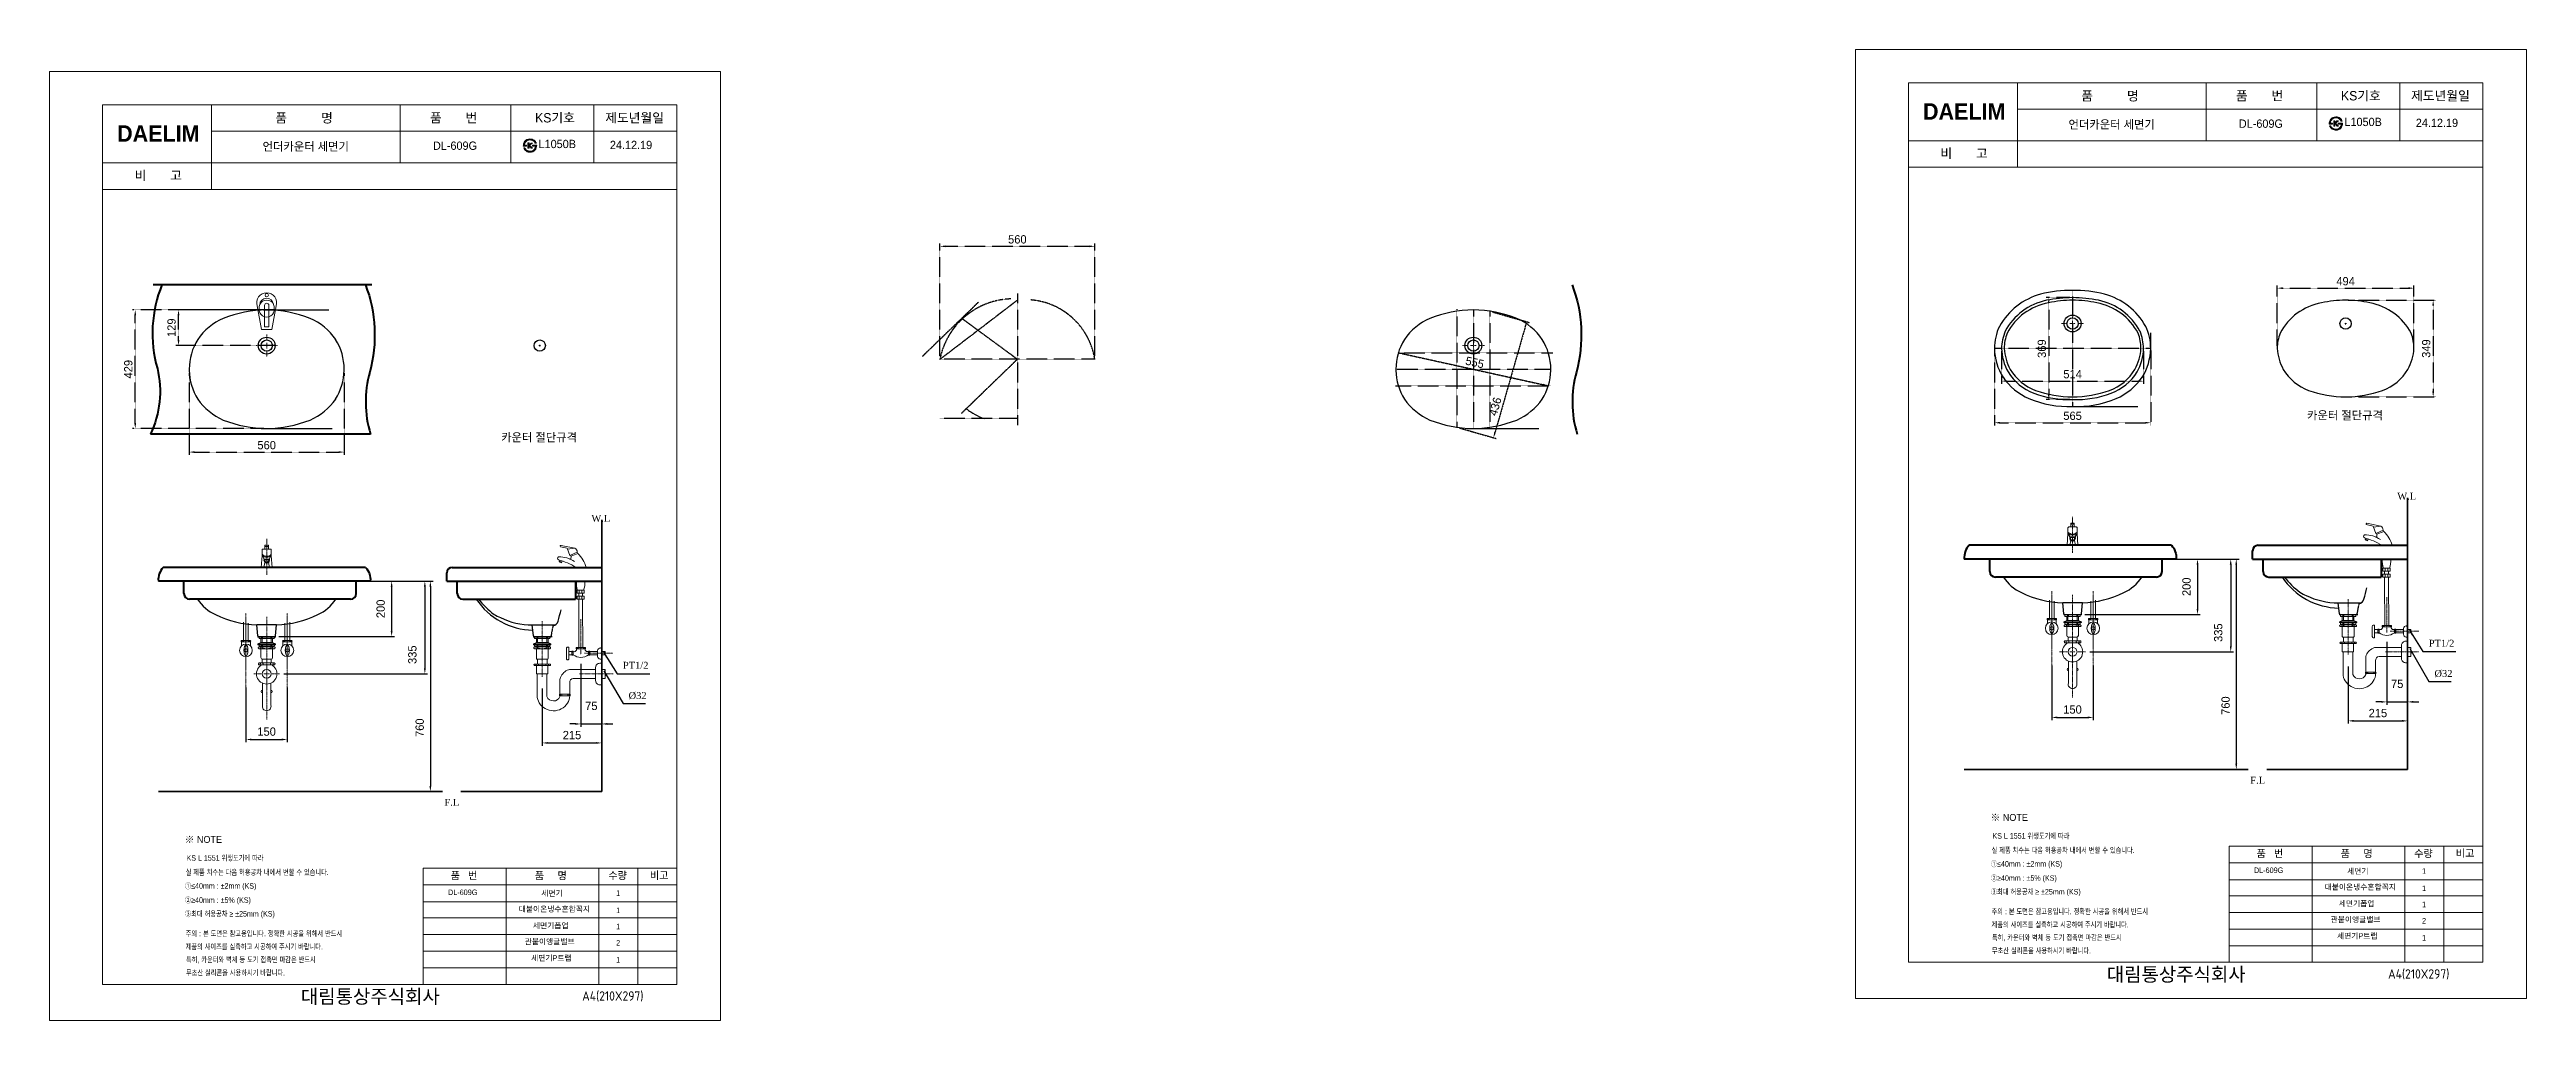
# Model space of a CAD drawing. Header units: millimetres. Extents: x 9033 to 25278, y 315 to 3859.
# Drawn here: x 16325 to 25278, y 349 to 3859 of the extents above; entities that cross this region are included whole.
import ezdxf

# ---------------------------------------------------------------- set-up
doc = ezdxf.new("R2010")
doc.units = ezdxf.units.MM
doc.header["$LTSCALE"] = 0.1
for name, pattern in [('AM_ISO02W050x2', [3.75, 3, -0.75]), ('CENTER', [50.8, 31.75, -6.35, 6.35, -6.35]), ('HIDDEN', [9.525, 6.35, -3.175])]:
    doc.linetypes.add(name, pattern=pattern)
for name, color, linetype in [('2', 2, 'HIDDEN'), ('IN', 221, 'HIDDEN'), ('LINE', 7, 'Continuous')]:
    doc.layers.add(name, color=color, linetype=linetype)
for name, color, linetype, lineweight in [('AM_6', 2, 'Continuous', 30), ('CEN', 1, 'CENTER', 5), ('DIM', 3, 'Continuous', 15), ('OUTLINE', 11, 'Continuous', 40), ('Y', 235, 'Continuous', 35), ('YA', 160, 'Continuous', 15)]:
    doc.layers.add(name, color=color, linetype=linetype, lineweight=lineweight)
doc.styles.add('h', font='', dxfattribs={"height": 30})
doc.styles.add('MtXpl_', font='')
doc.styles.get("Standard").update_dxf_attribs({"font": 'isocp.shx', "bigfont": 'whgtxt.shx'})
doc.styles.add('STYLE2', font='dutch.ttf', dxfattribs={"height": 25})
doc.styles.add('굴림', font='', dxfattribs={"height": 3.2})
doc.styles.add('스타일1', font='txt.shx', dxfattribs={"bigfont": 'ghs.shx'})
doc.styles.add('한글', font='', dxfattribs={"height": 25})
doc.styles.get('h').set_extended_font_data('Haansoft Batang')
doc.styles.get('MtXpl_').set_extended_font_data('Gulim')
doc.styles.get('굴림').set_extended_font_data('Gulim')
doc.styles.get('한글').set_extended_font_data('Batang')
doc.dimstyles.new('AM_ISO$0', dxfattribs={"dimscale": 10, "dimtxt": 3.5, "dimasz": 2, "dimexe": 1, "dimexo": 1, "dimgap": 1, "dimtad": 1, "dimdec": 0, "dimdsep": 46, "dimtxsty": 'h', "dimcen": 0.5, "dimclrd": 256, "dimclre": 256, "dimclrt": 2, "dimadec": 0, "dimazin": 2, "dimtp": 0.1, "dimtm": 0.1, "dimtfac": 0.71, "dimtdec": 0, "dimtmove": 0, "dimatfit": 3, "dimfxl": 0, "dimlwd": -1, "dimlwe": -1, "dimarcsym": 0})
doc.dimstyles.new('SERIM', dxfattribs={"dimscale": 10, "dimtxt": 3, "dimasz": 2, "dimexe": 1, "dimexo": 1.5, "dimgap": 1, "dimtad": 1, "dimtoh": 1, "dimdec": 0, "dimdsep": 46, "dimtxsty": 'h', "dimcen": -0.3, "dimclrt": 2, "dimadec": 0, "dimazin": 0, "dimtfac": 1, "dimtdec": 0, "dimtmove": 1, "dimatfit": 3, "dimfxl": 0, "dimtolj": 1, "dimtzin": 0, "dimarcsym": 0})

msp = doc.modelspace()

# ---------------------------------------------------------------- texts
at = {"color": 3, "style": '굴림', "width": 0.8}
for s, p in [('KS L 1551 위생도기에 따라', (23347.6, 1006.1)), ('실 제품 치수는 다음 허용공차 내에서 변할 수 있습니다.', (16816.7, 874.7)), ('KS L 1551 위생도기에 따라', (16820.1, 926.4)), ('①≤40mm : ±2mm (KS)', (23341.9, 905.1)), ('실 제품 치수는 다음 허용공차 내에서 변할 수 있습니다.', (23344.2, 954.4)), ('①≤40mm : ±2mm (KS)', (16814.4, 825.3)), ('②≥40mm : ±5%%% (KS)', (23341.9, 853.8)), ('③최대 허용공차 ≥ ±25mm (KS)', (23341.9, 804.3)), ('②≥40mm : ±5%%% (KS)', (16814.4, 774.1)), ('③최대 허용공차 ≥ ±25mm (KS)', (16814.4, 724.6))]:
    msp.add_text(s, height=20, dxfattribs=at).set_placement(p)
at = {"color": 1, "style": '굴림', "width": 0.8}
for s, p in [('주의 : 본 도면은 참고용입니다. 정확한 시공을 위해서 반드시', (23344.2, 732.9)), ('제품의 사이즈를 실측하고 시공하여 주시기 바랍니다.', (16816.7, 605.7)), ('주의 : 본 도면은 참고용입니다. 정확한 시공을 위해서 반드시', (16816.7, 653.1)), ('제품의 사이즈를 실측하고 시공하여 주시기 바랍니다.', (23344.2, 685.4)), ('특히, 카운터와 벽체 등 도기 접촉면 마감은 반드시', (23345.4, 638.6)), ('특히, 카운터와 벽체 등 도기 접촉면 마감은 반드시', (16817.9, 558.8)), ('무초산 실리콘을 사용하시기 바랍니다.', (23345.4, 591.2)), ('무초산 실리콘을 사용하시기 바랍니다.', (16817.9, 511.4))]:
    msp.add_text(s, height=20, dxfattribs=at).set_placement(p)
at = {"layer": '2', "style": 'MtXpl_'}
for p in [(23340.8, 1070.4), (16813.3, 990.7)]:
    msp.add_text('※ NOTE', height=25, dxfattribs=at).set_placement(p)
at = {"layer": 'AM_6', "color": 0, "attachment_point": 1, "style": 'STYLE2'}
for s, insert, char_height, width in [('{\\fGulim|b0|i0|c129|p49;언더카운터 세면기}', (23622.3, 3603), 30, 500.182), ('{\\fGulim|b0|i0|c129|p49;DL-609G}', (24238.1, 3606), 30, 500.182), ('{\\fGulim|b0|i0|c129|p49;언더카운터 세면기}', (17094.8, 3523.2), 30, 500.182), ('{\\fGulim|b0|i0|c129|p49;DL-609G}', (17710.6, 3526.3), 30, 500.182), ('{\\fGulim|b0|i0|c129|p49;카운터 절단규격}', (24484.5, 2551.5), 30, 500.182), ('{\\fGulim|b0|i0|c129|p49;카운터 절단규격}', (17957, 2471.7), 30, 500.182), ('W.L', (24810.7, 2256.5), 25, 89.778), ('W.L', (18283.2, 2176.7), 25, 89.778), ('F.L', (24279.5, 1229.7), 25, 73.746), ('F.L', (17752, 1150), 25, 73.746)]:
    msp.add_mtext(s, dxfattribs=dict(at, insert=insert, char_height=char_height, width=width))
at = {"layer": 'AM_6', "color": 0, "char_height": 25, "attachment_point": 1, "style": '한글'}
for s, insert in [('PT1/2', (24924.6, 1725.2)), ('PT1/2', (18397.1, 1645.4)), ('Ø32', (24945.2, 1615.8)), ('Ø32', (18417.7, 1536.1))]:
    msp.add_mtext(s, dxfattribs=dict(at, insert=insert))
at = {"layer": 'DIM', "color": 0, "attachment_point": 1, "style": '스타일1'}
for s, insert, char_height in [('{\\fGulim|b0|i0|c129|p50;품          명}', (23668.4, 3708.3), 33.819), ('{\\fGulim|b0|i0|c129|p50;품       번}', (24227.4, 3708.8), 33.819), ('{\\fGulim|b0|i0|c129|p50;KS기호}', (24607.3, 3708.8), 33.819), ('{\\fGulim|b0|i0|c129|p50;제도년월일}', (24860.8, 3708.8), 33.819), ('{\\fGulim|b0|i0|c129|p50;품          명}', (17140.9, 3628.6), 33.819), ('{\\fGulim|b0|i0|c129|p50;품       번}', (17699.9, 3629.1), 33.819), ('{\\fGulim|b0|i0|c129|p50;KS기호}', (18079.8, 3629.1), 33.819), ('{\\fGulim|b0|i0|c129|p50;제도년월일}', (18333.3, 3629.1), 33.819), ('{\\fGulim|b0|i0|c129|p50;비       고}', (23159.6, 3500.5), 33.819), ('{\\fGulim|b0|i0|c129|p50;비       고}', (16632.1, 3420.7), 33.819), ('{\\fGulim|b0|i0|c129|p50;품   번}', (24302.1, 966.1), 26.746), ('{\\fGulim|b0|i0|c129|p50;품     명}', (24606.1, 965.5), 26.746), ('{\\fGulim|b0|i0|c129|p50;수량}', (24872, 966.2), 26.746), ('{\\fGulim|b0|i0|c129|p50;1\\P}', (24900.3, 899.1), 20), ('{\\fGulim|b0|i0|c129|p50;비고}', (25022.3, 966.5), 26.746), ('{\\fGulim|b0|i0|c129|p50;품   번}', (17774.6, 886.3), 26.746), ('{\\fGulim|b0|i0|c129|p50;품     명}', (18078.6, 885.8), 26.746), ('{\\fGulim|b0|i0|c129|p50;수량}', (18344.5, 886.5), 26.746), ('{\\fGulim|b0|i0|c129|p50;1\\P}', (18372.8, 819.4), 20), ('{\\fGulim|b0|i0|c129|p50;비고}', (18494.8, 886.8), 26.746), ('{\\fGulim|b0|i0|c129|p50;1\\P}', (24900.3, 836.6), 20), ('{\\fGulim|b0|i0|c129|p50;1\\P}', (18372.8, 756.8), 20), ('{\\fGulim|b0|i0|c129|p50;2\\P}', (24900.3, 719.3), 20), ('{\\fGulim|b0|i0|c129|p50;1\\P}', (24900.3, 778.4), 20), ('{\\fGulim|b0|i0|c129|p50;2\\P}', (18372.8, 639.5), 20), ('{\\fGulim|b0|i0|c129|p50;1\\P}', (18372.8, 698.6), 20), ('{\\fGulim|b0|i0|c129|p50;1\\P}', (24900.3, 657.9), 20), ('{\\fGulim|b0|i0|c129|p50;1\\P}', (18372.8, 578.1), 20)]:
    msp.add_mtext(s, dxfattribs=dict(at, insert=insert, char_height=char_height))
for s, insert, char_height, width in [('{\\fGulim|b0|i0|c129|p50;   \\H0.88708x;L1050B}', (24582.9, 3612.3), 33.819, 702.697), ('{\\fGulim|b0|i0|c129|p50; \\H0.79087x; \\H1.12165x;24.12.19}', (24855.7, 3608.8), 33.819, 270.186), ('{\\fGulim|b0|i0|c129|p50;   \\H0.88708x;L1050B}', (18055.4, 3532.6), 33.819, 702.697), ('{\\fGulim|b0|i0|c129|p50; \\H0.79087x; \\H1.12165x;24.12.19}', (18328.2, 3529), 33.819, 270.186), ('{\\fGulim|b0|i0|c129|p50;DL-609G}', (24292.6, 901.9), 20, 147), ('{\\fGulim|b0|i0|c129|p50;세면기}', (24629.4, 898.3), 20, 147), ('{\\fGulim|b0|i0|c129|p50;DL-609G}', (17765.1, 822.1), 20, 147), ('{\\fGulim|b0|i0|c129|p50;세면기}', (18102, 818.5), 20, 147), ('{\\fGulim|b0|i0|c129|p50;대붙이온냉수혼합꼭지}', (24548.2, 841.3), 20, 290), ('{\\fGulim|b0|i0|c129|p50;대붙이온냉수혼합꼭지}', (18020.8, 761.5), 20, 290), ('{\\fGulim|b0|i0|c129|p50;관붙이앵글밸브}', (24569.8, 723.6), 20, 212), ('{\\fGulim|b0|i0|c129|p50;세면기폽업}', (24599.4, 781.4), 20, 315), ('{\\fGulim|b0|i0|c129|p50;관붙이앵글밸브}', (18042.3, 643.8), 20, 212), ('{\\fGulim|b0|i0|c129|p50;세면기폽업}', (18071.9, 701.6), 20, 315), ('{\\fGulim|b0|i0|c129|p50;세면기P트랩}', (24592.9, 664.4), 20, 212), ('{\\fGulim|b0|i0|c129|p50;세면기P트랩}', (18065.4, 584.6), 20, 212), ('{\\fGulim|b0|i0|c129|p50;       대림통상주식회사\\P}', (23633.5, 540.3), 50, 1090), ('{\\fGulim|b0|i0|c129|p50;       대림통상주식회사\\P}', (17106, 460.5), 50, 1090)]:
    msp.add_mtext(s, dxfattribs=dict(at, insert=insert, char_height=char_height, width=width))
at = {"layer": 'YA', "color": 7}
for p in [(24777.5, 500.2), (18250, 420.5)]:
    msp.add_text('A4(210X297)', height=33.819, dxfattribs=at).set_placement(p)
at = {"layer": 'YA', "color": 7, "char_height": 59.437, "width": 290.871, "attachment_point": 1, "style": 'h'}
for insert in [(16568.9, 3585.1), (23096.4, 3664.9)]:
    msp.add_mtext('{\\fHYGraphic-Medium|b1|i0|c129|p18;DAELIM}', dxfattribs=dict(at, insert=insert))

# ---------------------------------------------------------------- blocks, each defined once
blk = doc.blocks.new('*D71')
at = {"layer": 'Defpoints', "color": 0}
for p in [(17034.6, 1567.7), (17184.2, 1567.7), (17184.2, 1364.6)]:
    blk.add_point(p, dxfattribs=at)
at = {"layer": 'DIM', "color": 0, "lineweight": -2}
for p, q in [((17034.6, 1552.7), (17034.6, 1354.6)), ((17184.2, 1552.7), (17184.2, 1354.6)), ((17054.6, 1364.6), (17164.2, 1364.6))]:
    blk.add_line(p, q, dxfattribs=at)
at = {"layer": 'DIM', "color": 0}
for points in [[(17054.6, 1367.9), (17054.6, 1361.3), (17034.6, 1364.6)], [(17164.2, 1367.9), (17164.2, 1361.3), (17184.2, 1364.6)]]:
    blk.add_solid(points, dxfattribs=at)
at = {"layer": 'DIM', "color": 0, "insert": (17109.4, 1393), "char_height": 30, "attachment_point": 5, "style": 'h'}
blk.add_mtext('\\A1;150', dxfattribs=at)
blk = doc.blocks.new('*D74')
at = {"layer": 'Defpoints', "color": 0}
for p in [(18320.7, 1921.9), (18105.7, 1564.1), (18320.7, 1352.1)]:
    blk.add_point(p, dxfattribs=at)
at = {"layer": 'DIM', "color": 0, "lineweight": -2}
for p, q in [((18105.7, 1549.1), (18105.7, 1342.1)), ((18125.7, 1352.1), (18300.7, 1352.1))]:
    blk.add_line(p, q, dxfattribs=at)
at = {"layer": 'DIM', "color": 0}
for points in [[(18125.7, 1355.5), (18125.7, 1348.8), (18105.7, 1352.1)], [(18300.7, 1355.5), (18300.7, 1348.8), (18320.7, 1352.1)]]:
    blk.add_solid(points, dxfattribs=at)
at = {"layer": 'DIM', "color": 0, "insert": (18213.2, 1380.4), "char_height": 30, "attachment_point": 5, "style": 'h'}
blk.add_mtext('\\A1;215', dxfattribs=at)
blk = doc.blocks.new('*D75')
at = {"layer": 'Defpoints', "color": 0}
for p in [(18245.3, 1653.1), (18320.7, 1682.7), (18320.7, 1420.8)]:
    blk.add_point(p, dxfattribs=at)
at = {"layer": 'DIM', "color": 0, "lineweight": -2}
for p, q in [((18245.3, 1638.1), (18245.3, 1410.8)), ((18225.3, 1420.8), (18205.3, 1420.8)), ((18245.3, 1420.8), (18320.7, 1420.8)), ((18340.7, 1420.8), (18360.7, 1420.8))]:
    blk.add_line(p, q, dxfattribs=at)
at = {"layer": 'DIM', "color": 0}
for points in [[(18225.3, 1424.1), (18225.3, 1417.4), (18245.3, 1420.8)], [(18340.7, 1424.1), (18340.7, 1417.4), (18320.7, 1420.8)]]:
    blk.add_solid(points, dxfattribs=at)
at = {"layer": 'DIM', "color": 0, "insert": (18283, 1485.8), "char_height": 30, "attachment_point": 5, "style": 'h'}
blk.add_mtext('\\A1;75', dxfattribs=at)
blk = doc.blocks.new('*D80')
at = {"layer": 'Defpoints', "color": 0}
for p in [(17432.9, 1936.9), (17138.5, 1736.9), (17561.3, 1736.9)]:
    blk.add_point(p, dxfattribs=at)
at = {"layer": 'DIM', "color": 0, "lineweight": -2}
for p, q in [((17447.9, 1936.9), (17571.3, 1936.9)), ((17561.3, 1916.9), (17561.3, 1756.9)), ((17153.5, 1736.9), (17571.3, 1736.9))]:
    blk.add_line(p, q, dxfattribs=at)
at = {"layer": 'DIM', "color": 0}
for points in [[(17557.9, 1916.9), (17564.6, 1916.9), (17561.3, 1936.9)], [(17557.9, 1756.9), (17564.6, 1756.9), (17561.3, 1736.9)]]:
    blk.add_solid(points, dxfattribs=at)
at = {"layer": 'DIM', "color": 0, "insert": (17521.6, 1836.9), "char_height": 30, "attachment_point": 5, "rotation": 90, "style": 'h'}
blk.add_mtext('\\A1;200', dxfattribs=at)
blk = doc.blocks.new('*D81')
at = {"layer": 'Defpoints', "color": 0}
for p in [(17432.9, 1936.9), (17156.5, 1601.9), (17681.3, 1601.9)]:
    blk.add_point(p, dxfattribs=at)
at = {"layer": 'DIM', "color": 0, "lineweight": -2}
for p, q in [((17447.9, 1936.9), (17691.3, 1936.9)), ((17681.3, 1916.9), (17681.3, 1621.9)), ((17171.5, 1601.9), (17691.3, 1601.9))]:
    blk.add_line(p, q, dxfattribs=at)
at = {"layer": 'DIM', "color": 0}
for points in [[(17677.9, 1916.9), (17684.6, 1916.9), (17681.3, 1936.9)], [(17677.9, 1621.9), (17684.6, 1621.9), (17681.3, 1601.9)]]:
    blk.add_solid(points, dxfattribs=at)
at = {"layer": 'DIM', "color": 0, "insert": (17636.3, 1671.1), "char_height": 30, "attachment_point": 5, "rotation": 90, "style": 'h'}
blk.add_mtext('\\A1;335', dxfattribs=at)
blk = doc.blocks.new('*D82')
at = {"layer": 'Defpoints', "color": 0}
for p in [(17432.9, 1936.9), (16718.2, 1176.9), (17701.3, 1176.9)]:
    blk.add_point(p, dxfattribs=at)
at = {"layer": 'DIM', "color": 0, "lineweight": -2}
for p, q in [((17447.9, 1936.9), (17711.3, 1936.9)), ((17701.3, 1916.9), (17701.3, 1196.9))]:
    blk.add_line(p, q, dxfattribs=at)
at = {"layer": 'DIM', "color": 0}
for points in [[(17697.9, 1916.9), (17704.6, 1916.9), (17701.3, 1936.9)], [(17697.9, 1196.9), (17704.6, 1196.9), (17701.3, 1176.9)]]:
    blk.add_solid(points, dxfattribs=at)
at = {"layer": 'DIM', "color": 0, "insert": (17662.8, 1407.2), "char_height": 30, "attachment_point": 5, "rotation": 90, "style": 'h'}
blk.add_mtext('\\A1;760', dxfattribs=at)
blk = doc.blocks.new('*D95')
at = {"linetype": 'AM_ISO02W050x2'}
for p, q in [((17140.1, 2917.9), (16780.9, 2917.9)), ((16790.9, 2808.6), (16790.9, 2897.9)), ((17140.1, 2788.6), (16780.9, 2788.6))]:
    blk.add_line(p, q, dxfattribs=at)
for points in [[(16787.6, 2897.9), (16794.2, 2897.9), (16790.9, 2917.9)], [(16787.6, 2808.6), (16794.2, 2808.6), (16790.9, 2788.6)]]:
    blk.add_solid(points, dxfattribs=at)
at = {"layer": 'Defpoints', "color": 0, "linetype": 'AM_ISO02W050x2'}
for p in [(16790.9, 2917.9), (17150.1, 2917.9), (17150.1, 2788.6)]:
    blk.add_point(p, dxfattribs=at)
at = {"color": 2, "linetype": 'AM_ISO02W050x2', "insert": (16765.9, 2853.2), "char_height": 30, "attachment_point": 5, "rotation": 90, "style": 'h'}
blk.add_mtext('129', dxfattribs=at)
blk = doc.blocks.new('*D96')
at = {"linetype": 'AM_ISO02W050x2'}
for p, q in [((17099.6, 2917.9), (16624.5, 2918)), ((16634.5, 2508.7), (16634.5, 2898)), ((17099.6, 2488.6), (16624.5, 2488.7))]:
    blk.add_line(p, q, dxfattribs=at)
for points in [[(16631.2, 2898), (16637.9, 2898), (16634.5, 2918)], [(16631.1, 2508.7), (16637.8, 2508.7), (16634.5, 2488.7)]]:
    blk.add_solid(points, dxfattribs=at)
at = {"layer": 'Defpoints', "color": 0, "linetype": 'AM_ISO02W050x2'}
for p in [(16634.5, 2918), (17109.6, 2917.9), (17109.6, 2488.6)]:
    blk.add_point(p, dxfattribs=at)
at = {"color": 2, "linetype": 'AM_ISO02W050x2', "insert": (16609.5, 2703.3), "char_height": 30, "attachment_point": 5, "rotation": 89.99011, "style": 'h'}
blk.add_mtext('429', dxfattribs=at)
blk = doc.blocks.new('*D98')
at = {"linetype": 'AM_ISO02W050x2'}
for p, q in [((19542.9, 2749), (19542.9, 3157.5)), ((19562.9, 3147.5), (20082.9, 3147.5)), ((20102.9, 2749), (20102.9, 3157.5))]:
    blk.add_line(p, q, dxfattribs=at)
for points in [[(19562.9, 3150.8), (19562.9, 3144.2), (19542.9, 3147.5)], [(20082.9, 3150.8), (20082.9, 3144.2), (20102.9, 3147.5)]]:
    blk.add_solid(points, dxfattribs=at)
at = {"layer": 'Defpoints', "color": 0, "linetype": 'AM_ISO02W050x2'}
for p in [(20102.9, 3147.5), (19542.9, 2739), (20102.9, 2739)]:
    blk.add_point(p, dxfattribs=at)
at = {"color": 2, "linetype": 'AM_ISO02W050x2', "insert": (19822.9, 3172.5), "char_height": 30, "attachment_point": 5, "style": 'h'}
blk.add_mtext('560', dxfattribs=at)
blk = doc.blocks.new('*D101')
at = {"linetype": 'AM_ISO02W050x2'}
blk.add_line((21219.5, 2758.5), (21722.7, 2647.6), dxfattribs=at)
for points in [[(21220.2, 2761.8), (21218.8, 2755.2), (21200, 2762.8)], [(21723.5, 2650.8), (21722, 2644.3), (21742.3, 2643.3)]]:
    blk.add_solid(points, dxfattribs=at)
at = {"layer": 'Defpoints', "color": 0, "linetype": 'AM_ISO02W050x2'}
for p in [(21200, 2762.8), (21742.3, 2643.3), (21742.3, 2643.3)]:
    blk.add_point(p, dxfattribs=at)
at = {"color": 2, "linetype": 'AM_ISO02W050x2', "insert": (21476.5, 2727.5), "char_height": 30, "attachment_point": 5, "rotation": 347.56845, "style": 'h'}
blk.add_mtext('555', dxfattribs=at)
blk = doc.blocks.new('*D102')
at = {"linetype": 'AM_ISO02W050x2'}
for p, q in [((21540.8, 2910.2), (21673.5, 2872.2)), ((21658.4, 2855.7), (21549.5, 2474.9)), ((21420.9, 2490.8), (21553.6, 2452.9))]:
    blk.add_line(p, q, dxfattribs=at)
for points in [[(21655.2, 2856.7), (21661.6, 2854.8), (21663.9, 2875)], [(21546.3, 2475.8), (21552.7, 2474), (21544, 2455.6)]]:
    blk.add_solid(points, dxfattribs=at)
at = {"layer": 'Defpoints', "color": 0, "linetype": 'AM_ISO02W050x2'}
for p in [(21531.2, 2912.9), (21411.3, 2493.6), (21544, 2455.6)]:
    blk.add_point(p, dxfattribs=at)
at = {"color": 2, "linetype": 'AM_ISO02W050x2', "insert": (21550.3, 2568.5), "char_height": 30, "attachment_point": 5, "rotation": 74.04316, "style": 'h'}
blk.add_mtext('436', dxfattribs=at)
blk = doc.blocks.new('*D103')
at = {"linetype": 'AM_ISO02W050x2'}
for p, q in [((16829.6, 2688.6), (16829.6, 2393.6)), ((17389.6, 2688.6), (17389.6, 2393.6)), ((16849.6, 2403.6), (17369.6, 2403.6))]:
    blk.add_line(p, q, dxfattribs=at)
for points in [[(16849.6, 2406.9), (16849.6, 2400.3), (16829.6, 2403.6)], [(17369.6, 2406.9), (17369.6, 2400.3), (17389.6, 2403.6)]]:
    blk.add_solid(points, dxfattribs=at)
at = {"layer": 'Defpoints', "color": 0, "linetype": 'AM_ISO02W050x2'}
for p in [(16829.6, 2698.6), (17389.6, 2698.6), (17389.6, 2403.6)]:
    blk.add_point(p, dxfattribs=at)
at = {"color": 2, "linetype": 'AM_ISO02W050x2', "insert": (17109.6, 2428.6), "char_height": 30, "attachment_point": 5, "rotation": 0.00214, "style": 'h'}
blk.add_mtext('560', dxfattribs=at)
blk = doc.blocks.new('*D106')
at = {"layer": 'Defpoints', "color": 0}
for p in [(23562.1, 1647.5), (23711.7, 1647.5), (23711.7, 1444.3)]:
    blk.add_point(p, dxfattribs=at)
at = {"layer": 'DIM', "color": 0, "lineweight": -2}
for p, q in [((23562.1, 1632.5), (23562.1, 1434.3)), ((23711.7, 1632.5), (23711.7, 1434.3)), ((23582.1, 1444.3), (23691.7, 1444.3))]:
    blk.add_line(p, q, dxfattribs=at)
at = {"layer": 'DIM', "color": 0}
for points in [[(23582.1, 1447.7), (23582.1, 1441), (23562.1, 1444.3)], [(23691.7, 1447.7), (23691.7, 1441), (23711.7, 1444.3)]]:
    blk.add_solid(points, dxfattribs=at)
at = {"layer": 'DIM', "color": 0, "insert": (23636.9, 1472.8), "char_height": 30, "attachment_point": 5, "style": 'h'}
blk.add_mtext('\\A1;150', dxfattribs=at)
blk = doc.blocks.new('*D109')
at = {"layer": 'Defpoints', "color": 0}
for p in [(24848.2, 2001.7), (24633.2, 1643.9), (24848.2, 1431.9)]:
    blk.add_point(p, dxfattribs=at)
at = {"layer": 'DIM', "color": 0, "lineweight": -2}
for p, q in [((24633.2, 1628.9), (24633.2, 1421.9)), ((24653.2, 1431.9), (24828.2, 1431.9))]:
    blk.add_line(p, q, dxfattribs=at)
at = {"layer": 'DIM', "color": 0}
for points in [[(24653.2, 1435.2), (24653.2, 1428.6), (24633.2, 1431.9)], [(24828.2, 1435.2), (24828.2, 1428.6), (24848.2, 1431.9)]]:
    blk.add_solid(points, dxfattribs=at)
at = {"layer": 'DIM', "color": 0, "insert": (24740.7, 1460.1), "char_height": 30, "attachment_point": 5, "style": 'h'}
blk.add_mtext('\\A1;215', dxfattribs=at)
blk = doc.blocks.new('*D110')
at = {"layer": 'Defpoints', "color": 0}
for p in [(24772.8, 1732.9), (24848.2, 1762.5), (24848.2, 1500.5)]:
    blk.add_point(p, dxfattribs=at)
at = {"layer": 'DIM', "color": 0, "lineweight": -2}
for p, q in [((24772.8, 1717.9), (24772.8, 1490.5)), ((24752.8, 1500.5), (24732.8, 1500.5)), ((24772.8, 1500.5), (24848.2, 1500.5)), ((24868.2, 1500.5), (24888.2, 1500.5))]:
    blk.add_line(p, q, dxfattribs=at)
at = {"layer": 'DIM', "color": 0}
for points in [[(24752.8, 1503.9), (24752.8, 1497.2), (24772.8, 1500.5)], [(24868.2, 1503.9), (24868.2, 1497.2), (24848.2, 1500.5)]]:
    blk.add_solid(points, dxfattribs=at)
at = {"layer": 'DIM', "color": 0, "insert": (24810.5, 1565.5), "char_height": 30, "attachment_point": 5, "style": 'h'}
blk.add_mtext('\\A1;75', dxfattribs=at)
blk = doc.blocks.new('*D115')
at = {"layer": 'Defpoints', "color": 0}
for p in [(23960.4, 2016.7), (23665.9, 1816.7), (24088.8, 1816.7)]:
    blk.add_point(p, dxfattribs=at)
at = {"layer": 'DIM', "color": 0, "lineweight": -2}
for p, q in [((23975.4, 2016.7), (24098.8, 2016.7)), ((24088.8, 1996.7), (24088.8, 1836.7)), ((23680.9, 1816.7), (24098.8, 1816.7))]:
    blk.add_line(p, q, dxfattribs=at)
at = {"layer": 'DIM', "color": 0}
for points in [[(24085.4, 1996.7), (24092.1, 1996.7), (24088.8, 2016.7)], [(24085.4, 1836.7), (24092.1, 1836.7), (24088.8, 1816.7)]]:
    blk.add_solid(points, dxfattribs=at)
at = {"layer": 'DIM', "color": 0, "insert": (24049.1, 1916.7), "char_height": 30, "attachment_point": 5, "rotation": 90, "style": 'h'}
blk.add_mtext('\\A1;200', dxfattribs=at)
blk = doc.blocks.new('*D116')
at = {"layer": 'Defpoints', "color": 0}
for p in [(23960.4, 2016.7), (23684, 1681.7), (24208.8, 1681.7)]:
    blk.add_point(p, dxfattribs=at)
at = {"layer": 'DIM', "color": 0, "lineweight": -2}
for p, q in [((23975.4, 2016.7), (24218.8, 2016.7)), ((24208.8, 1996.7), (24208.8, 1701.7)), ((23699, 1681.7), (24218.8, 1681.7))]:
    blk.add_line(p, q, dxfattribs=at)
at = {"layer": 'DIM', "color": 0}
for points in [[(24205.4, 1996.7), (24212.1, 1996.7), (24208.8, 2016.7)], [(24205.4, 1701.7), (24212.1, 1701.7), (24208.8, 1681.7)]]:
    blk.add_solid(points, dxfattribs=at)
at = {"layer": 'DIM', "color": 0, "insert": (24163.8, 1750.8), "char_height": 30, "attachment_point": 5, "rotation": 90, "style": 'h'}
blk.add_mtext('\\A1;335', dxfattribs=at)
blk = doc.blocks.new('*D117')
at = {"layer": 'Defpoints', "color": 0}
for p in [(23960.4, 2016.7), (23245.7, 1256.7), (24228.8, 1256.7)]:
    blk.add_point(p, dxfattribs=at)
at = {"layer": 'DIM', "color": 0, "lineweight": -2}
for p, q in [((23975.4, 2016.7), (24238.8, 2016.7)), ((24228.8, 1996.7), (24228.8, 1276.7))]:
    blk.add_line(p, q, dxfattribs=at)
at = {"layer": 'DIM', "color": 0}
for points in [[(24225.4, 1996.7), (24232.1, 1996.7), (24228.8, 2016.7)], [(24225.4, 1276.7), (24232.1, 1276.7), (24228.8, 1256.7)]]:
    blk.add_solid(points, dxfattribs=at)
at = {"layer": 'DIM', "color": 0, "insert": (24190.3, 1487), "char_height": 30, "attachment_point": 5, "rotation": 90, "style": 'h'}
blk.add_mtext('\\A1;760', dxfattribs=at)
blk = doc.blocks.new('*D118')
at = {"linetype": 'AM_ISO02W050x2'}
for p, q in [((24377, 2788.3), (24377, 3006.2)), ((24397, 2996.2), (24851, 2996.2)), ((24871, 2788.3), (24871, 3006.2))]:
    blk.add_line(p, q, dxfattribs=at)
for points in [[(24397, 2999.5), (24397, 2992.9), (24377, 2996.2)], [(24851, 2999.5), (24851, 2992.9), (24871, 2996.2)]]:
    blk.add_solid(points, dxfattribs=at)
at = {"layer": 'Defpoints', "color": 0, "linetype": 'AM_ISO02W050x2'}
for p in [(24871, 2996.2), (24377, 2778.3), (24871, 2778.3)]:
    blk.add_point(p, dxfattribs=at)
at = {"color": 2, "linetype": 'AM_ISO02W050x2', "insert": (24624, 3021.2), "char_height": 30, "attachment_point": 5, "style": 'h'}
blk.add_mtext('{\\C7;494}', dxfattribs=at)
blk = doc.blocks.new('*D119')
at = {"linetype": 'AM_ISO02W050x2'}
for p, q in [((24633.6, 2952.5), (24950.5, 2952.5)), ((24940.5, 2932.5), (24940.5, 2623.2)), ((24634, 2603.2), (24950.5, 2603.2))]:
    blk.add_line(p, q, dxfattribs=at)
for points in [[(24937.2, 2932.5), (24943.8, 2932.5), (24940.5, 2952.5)], [(24937.2, 2623.2), (24943.8, 2623.2), (24940.5, 2603.2)]]:
    blk.add_solid(points, dxfattribs=at)
at = {"layer": 'Defpoints', "color": 0, "linetype": 'AM_ISO02W050x2'}
for p in [(24623.6, 2952.5), (24624, 2603.2), (24940.5, 2603.2)]:
    blk.add_point(p, dxfattribs=at)
at = {"color": 2, "linetype": 'AM_ISO02W050x2', "insert": (24915.5, 2777.8), "char_height": 30, "attachment_point": 5, "rotation": 90, "style": 'h'}
blk.add_mtext('{\\C7;349}', dxfattribs=at)
blk = doc.blocks.new('*D120')
at = {"linetype": 'AM_ISO02W050x2'}
for p, q in [((23380.3, 2768.3), (23380.3, 2650.1)), ((23894, 2768.3), (23894, 2650.1)), ((23400.3, 2660.1), (23874, 2660.1))]:
    blk.add_line(p, q, dxfattribs=at)
for points in [[(23400.3, 2663.4), (23400.3, 2656.7), (23380.3, 2660.1)], [(23874, 2663.4), (23874, 2656.7), (23894, 2660.1)]]:
    blk.add_solid(points, dxfattribs=at)
at = {"layer": 'Defpoints', "color": 0, "linetype": 'AM_ISO02W050x2'}
for p in [(23380.3, 2778.3), (23894, 2778.3), (23894, 2660.1)]:
    blk.add_point(p, dxfattribs=at)
at = {"color": 2, "linetype": 'AM_ISO02W050x2', "insert": (23637.1, 2685.1), "char_height": 30, "attachment_point": 5, "style": 'h'}
blk.add_mtext('514', dxfattribs=at)
blk = doc.blocks.new('*D121')
at = {"linetype": 'AM_ISO02W050x2'}
for p, q in [((23627.1, 2962.1), (23541.1, 2962.1)), ((23551.1, 2942.1), (23551.1, 2613.3)), ((23627.1, 2593.3), (23541.1, 2593.3))]:
    blk.add_line(p, q, dxfattribs=at)
for points in [[(23547.7, 2942.1), (23554.4, 2942.1), (23551.1, 2962.1)], [(23547.7, 2613.3), (23554.4, 2613.3), (23551.1, 2593.3)]]:
    blk.add_solid(points, dxfattribs=at)
at = {"layer": 'Defpoints', "color": 0, "linetype": 'AM_ISO02W050x2'}
for p in [(23637.1, 2962.1), (23551.1, 2593.3), (23637.1, 2593.3)]:
    blk.add_point(p, dxfattribs=at)
at = {"color": 2, "linetype": 'AM_ISO02W050x2', "insert": (23526.1, 2777.7), "char_height": 30, "attachment_point": 5, "rotation": 90, "style": 'h'}
blk.add_mtext('369', dxfattribs=at)
blk = doc.blocks.new('*D122')
at = {"linetype": 'AM_ISO02W050x2'}
for p, q in [((23354.6, 2769.3), (23354.6, 2499.7)), ((23919.6, 2770.3), (23919.6, 2499.7)), ((23374.6, 2509.7), (23899.6, 2509.7))]:
    blk.add_line(p, q, dxfattribs=at)
for points in [[(23374.6, 2513), (23374.6, 2506.4), (23354.6, 2509.7)], [(23899.6, 2513), (23899.6, 2506.4), (23919.6, 2509.7)]]:
    blk.add_solid(points, dxfattribs=at)
at = {"layer": 'Defpoints', "color": 0, "linetype": 'AM_ISO02W050x2'}
for p in [(23354.6, 2779.3), (23919.6, 2780.3), (23919.6, 2509.7)]:
    blk.add_point(p, dxfattribs=at)
at = {"color": 2, "linetype": 'AM_ISO02W050x2', "insert": (23637.1, 2534.7), "char_height": 30, "attachment_point": 5, "style": 'h'}
blk.add_mtext('565', dxfattribs=at)

# ---------------------------------------------------------------- dimensions: what is measured, and where the dimension line sits
at = {"color": 7, "linetype": 'AM_ISO02W050x2'}
for base, p1, p2, picture, middle in [((20102.9, 3147.5), (19542.9, 2739), (20102.9, 2739), '*D98', (19822.9, 3172.5)), ((23919.6, 2509.7), (23354.6, 2779.3), (23919.6, 2780.3), '*D122', (23637.1, 2534.7))]:
    dim = msp.add_linear_dim(base=base, p1=p1, p2=p2, dimstyle='AM_ISO$0', dxfattribs=at)
    dim.commit()
    dim.dimension.update_dxf_attribs({"geometry": picture, "text_midpoint": middle})
at = {"linetype": 'AM_ISO02W050x2'}
for base, p1, p2, picture, middle in [((23551.1, 2593.3), (23637.1, 2962.1), (23637.1, 2593.3), '*D121', (23526.1, 2777.7)), ((16790.9, 2917.9), (17150.1, 2788.6), (17150.1, 2917.9), '*D95', (16765.9, 2853.2))]:
    dim = msp.add_linear_dim(base=base, p1=p1, p2=p2, angle=90, dimstyle='AM_ISO$0', dxfattribs=at)
    dim.commit()
    dim.dimension.update_dxf_attribs({"geometry": picture, "text_midpoint": middle})
dim = msp.add_linear_dim(base=(24871, 2996.2), p1=(24377, 2778.3), p2=(24871, 2778.3), text='{\\C7;<>}', dimstyle='AM_ISO$0', dxfattribs=at)
dim.commit()
dim.dimension.update_dxf_attribs({"geometry": '*D118', "text_midpoint": (24624, 3021.2)})
dim = msp.add_aligned_dim(p1=(17109.6, 2488.6), p2=(17109.6, 2917.9), distance=475.1, dimstyle='AM_ISO$0', dxfattribs=at)
dim.commit()
dim.dimension.update_dxf_attribs({"geometry": '*D96', "text_midpoint": (16609.5, 2703.3)})
at = {"color": 7, "linetype": 'AM_ISO02W050x2'}
dim = msp.add_linear_dim(base=(21544, 2455.6), p1=(21531.2, 2912.9), p2=(21411.3, 2493.6), angle=254.04316, dimstyle='AM_ISO$0', dxfattribs=at)
dim.commit()
dim.dimension.update_dxf_attribs({"geometry": '*D102', "text_midpoint": (21574.3, 2561.7), "dimtype": 161})
at = {"linetype": 'AM_ISO02W050x2'}
dim = msp.add_linear_dim(base=(24940.5, 2603.2), p1=(24623.6, 2952.5), p2=(24624, 2603.2), angle=90, text='{\\C7;<>}', dimstyle='AM_ISO$0', dxfattribs=at)
dim.commit()
dim.dimension.update_dxf_attribs({"geometry": '*D119', "text_midpoint": (24915.5, 2777.8)})
dim = msp.add_linear_dim(base=(23894, 2660.1), p1=(23380.3, 2778.3), p2=(23894, 2778.3), dimstyle='AM_ISO$0', dxfattribs=at)
dim.commit()
dim.dimension.update_dxf_attribs({"geometry": '*D120', "text_midpoint": (23637.1, 2685.1)})
at = {"color": 7, "linetype": 'AM_ISO02W050x2'}
for p1, p2, distance, picture, middle in [((16829.6, 2698.6), (17389.6, 2698.6), -295, '*D103', (17109.6, 2428.6)), ((21200, 2762.8), (21742.3, 2643.3), 0, '*D101', (21476.5, 2727.5))]:
    dim = msp.add_aligned_dim(p1=p1, p2=p2, distance=distance, dimstyle='AM_ISO$0', dxfattribs=at)
    dim.commit()
    dim.dimension.update_dxf_attribs({"geometry": picture, "text_midpoint": middle})
at = {"layer": 'DIM', "color": 0}
for base, p1, p2, override, picture, middle in [((24228.8, 1256.7), (23960.4, 2016.7), (23245.7, 1256.7), {"dimtxt": 5, "dimgap": 5, "dimtxsty": 'h', "dimse2": 1, "dimclrt": 0}, '*D117', (24255.3, 1487)), ((24088.8, 1816.7), (23960.4, 2016.7), (23665.9, 1816.7), {"dimtxt": 5, "dimgap": 5, "dimtxsty": 'h', "dimclrt": 0}, '*D115', (24114.1, 1916.7)), ((24208.8, 1681.7), (23960.4, 2016.7), (23684, 1681.7), {"dimtxt": 5, "dimgap": 5, "dimtxsty": 'h', "dimclrt": 0}, '*D116', (24228.8, 1750.8)), ((17701.3, 1176.9), (17432.9, 1936.9), (16718.2, 1176.9), {"dimtxt": 5, "dimgap": 5, "dimtxsty": 'h', "dimse2": 1, "dimclrt": 0}, '*D82', (17727.8, 1407.2)), ((17561.3, 1736.9), (17432.9, 1936.9), (17138.5, 1736.9), {"dimtxt": 5, "dimgap": 5, "dimtxsty": 'h', "dimclrt": 0}, '*D80', (17586.6, 1836.9)), ((17681.3, 1601.9), (17432.9, 1936.9), (17156.5, 1601.9), {"dimtxt": 5, "dimgap": 5, "dimtxsty": 'h', "dimclrt": 0}, '*D81', (17701.3, 1671.1))]:
    dim = msp.add_linear_dim(base=base, p1=p1, p2=p2, angle=90, dimstyle='SERIM', override=override, dxfattribs=at)
    dim.commit()
    dim.dimension.update_dxf_attribs({"geometry": picture, "text_midpoint": middle, "dimtype": 160})
for base, p1, p2, override, picture, middle in [((24848.2, 1431.9), (24633.2, 1643.9), (24848.2, 2001.7), {"dimtxt": 5, "dimgap": 5, "dimtxsty": 'h', "dimse2": 1, "dimclrt": 0}, '*D109', (24740.7, 1395.1)), ((18320.7, 1352.1), (18105.7, 1564.1), (18320.7, 1921.9), {"dimtxt": 5, "dimgap": 5, "dimtxsty": 'h', "dimse2": 1, "dimclrt": 0}, '*D74', (18213.2, 1315.4)), ((24848.2, 1500.5), (24772.8, 1732.9), (24848.2, 1762.5), {"dimtxt": 5, "dimgap": 5, "dimtxsty": 'h', "dimsah": 1, "dimse2": 1, "dimclrt": 0}, '*D110', (24810.5, 1500.5)), ((18320.7, 1420.8), (18245.3, 1653.1), (18320.7, 1682.7), {"dimtxt": 5, "dimgap": 5, "dimtxsty": 'h', "dimsah": 1, "dimse2": 1, "dimclrt": 0}, '*D75', (18283, 1420.8)), ((23711.7, 1444.3), (23562.1, 1647.5), (23711.7, 1647.5), {"dimtxt": 5, "dimgap": 5, "dimclrt": 0}, '*D106', (23636.9, 1407.8)), ((17184.2, 1364.6), (17034.6, 1567.7), (17184.2, 1567.7), {"dimtxt": 5, "dimgap": 5, "dimclrt": 0}, '*D71', (17109.4, 1328))]:
    dim = msp.add_linear_dim(base=base, p1=p1, p2=p2, dimstyle='SERIM', override=override, dxfattribs=at)
    dim.commit()
    dim.dimension.update_dxf_attribs({"geometry": picture, "text_midpoint": middle, "dimtype": 160})

# ---------------------------------------------------------------- hatches: boundary and pattern name
at = {"layer": 'DIM'}
h = msp.add_hatch(color=0, dxfattribs=at)
h.dxf.hatch_style = 1
edge = h.paths.add_edge_path()
edge.add_spline(control_points=[(24575, 3606.8), (24578.7, 3610.1), (24583.3, 3611.8), (24588.9, 3611.8)], knot_values=[9, 9, 9, 9, 10, 10, 10, 10], degree=3, periodic=0)
edge.add_spline(control_points=[(24588.9, 3611.8), (24593.6, 3611.8), (24597.8, 3610.4), (24601.5, 3607.5)], knot_values=[8, 8, 8, 8, 9, 9, 9, 9], degree=3, periodic=0)
edge.add_spline(control_points=[(24601.5, 3607.5), (24604.4, 3605.1), (24606.3, 3602.5), (24607.3, 3599.7)], knot_values=[7, 7, 7, 7, 8, 8, 8, 8], degree=3, periodic=0)
edge.add_spline(control_points=[(24607.3, 3599.7), (24607.3, 3599.7), (24611.9, 3599.7), (24611.9, 3599.7)], knot_values=[6.00001, 6.00001, 6.00001, 6.00001, 7, 7, 7, 7], degree=3, periodic=0)
edge.add_spline(control_points=[(24611.9, 3599.7), (24610.1, 3604.2), (24607.5, 3607.8), (24604.1, 3610.5)], knot_values=[5, 5, 5, 5, 6, 6, 6, 6], degree=3, periodic=0)
edge.add_spline(control_points=[(24604.1, 3610.5), (24599.9, 3613.8), (24594.7, 3615.5), (24588.5, 3615.6)], knot_values=[4, 4, 4, 4, 5, 5, 5, 5], degree=3, periodic=0)
edge.add_spline(control_points=[(24588.5, 3615.6), (24584.5, 3615.5), (24581, 3614.8), (24577.7, 3613.3)], knot_values=[3, 3, 3, 3, 4, 4, 4, 4], degree=3, periodic=0)
edge.add_spline(control_points=[(24577.7, 3613.3), (24574.8, 3611.9), (24572.3, 3609.9), (24570.2, 3607.3)], knot_values=[2, 2, 2, 2, 3, 3, 3, 3], degree=3, periodic=0)
edge.add_spline(control_points=[(24570.2, 3607.3), (24568.2, 3605), (24566.7, 3602.2), (24565.8, 3599.1)], knot_values=[1, 1, 1, 1, 2, 2, 2, 2], degree=3, periodic=0)
edge.add_spline(control_points=[(24565.8, 3599.1), (24564.9, 3596), (24564.5, 3592.9), (24564.7, 3589.6)], knot_values=[0, 0, 0, 0, 1, 1, 1, 1], degree=3, periodic=0)
edge.add_spline(control_points=[(24564.7, 3589.6), (24564.7, 3589.6), (24564.7, 3589.6), (24564.7, 3589.6), (24564.7, 3589.6), (24576.6, 3589.6), (24576.6, 3589.6), (24576.6, 3589.6), (24576.6, 3593.1), (24576.6, 3593.1), (24576.6, 3593.1), (24568.9, 3593.1), (24568.9, 3593.1), (24569.2, 3598.8), (24571.2, 3603.3), (24575, 3606.8)], knot_values=[10, 10, 10, 10, 10.99996, 10.99996, 10.99996, 11.99996, 11.99996, 11.99996, 12.99996, 12.99996, 12.99996, 13.99996, 13.99996, 13.99996, 14.99996, 14.99996, 14.99996, 14.99996], degree=3, periodic=0)
h = msp.add_hatch(color=0, dxfattribs=at)
h.dxf.hatch_style = 1
edge = h.paths.add_edge_path()
edge.add_spline(control_points=[(24589.9, 3571.1), (24584.9, 3570.9), (24580.5, 3572.1), (24576.9, 3575)], knot_values=[8, 8, 8, 8, 9, 9, 9, 9], degree=3, periodic=0)
edge.add_spline(control_points=[(24576.9, 3575), (24574.4, 3576.9), (24572.3, 3579.6), (24570.5, 3583.1)], knot_values=[7, 7, 7, 7, 8, 8, 8, 8], degree=3, periodic=0)
edge.add_spline(control_points=[(24570.5, 3583.1), (24570.5, 3583.1), (24566.1, 3583.1), (24566.1, 3583.1)], knot_values=[6.00001, 6.00001, 6.00001, 6.00001, 7, 7, 7, 7], degree=3, periodic=0)
edge.add_spline(control_points=[(24566.1, 3583.1), (24568.2, 3577.8), (24571.4, 3573.8), (24575.7, 3571.1)], knot_values=[5, 5, 5, 5, 6, 6, 6, 6], degree=3, periodic=0)
edge.add_spline(control_points=[(24575.7, 3571.1), (24579.8, 3568.5), (24584.5, 3567.2), (24589.9, 3567.2)], knot_values=[4, 4, 4, 4, 5, 5, 5, 5], degree=3, periodic=0)
edge.add_spline(control_points=[(24589.9, 3567.2), (24593.2, 3567.2), (24596.3, 3567.9), (24599.2, 3569.3)], knot_values=[3, 3, 3, 3, 4, 4, 4, 4], degree=3, periodic=0)
edge.add_spline(control_points=[(24599.2, 3569.3), (24602.1, 3570.5), (24604.6, 3572.4), (24606.7, 3574.7)], knot_values=[2, 2, 2, 2, 3, 3, 3, 3], degree=3, periodic=0)
edge.add_spline(control_points=[(24606.7, 3574.7), (24608.8, 3577.1), (24610.4, 3579.9), (24611.5, 3583)], knot_values=[1, 1, 1, 1, 2, 2, 2, 2], degree=3, periodic=0)
edge.add_spline(control_points=[(24611.5, 3583), (24612.6, 3586.2), (24613.1, 3589.6), (24613.1, 3593.1)], knot_values=[0, 0, 0, 0, 1, 1, 1, 1], degree=3, periodic=0)
edge.add_spline(control_points=[(24613.1, 3593.1), (24613.1, 3593.1), (24613.1, 3593.1), (24613.1, 3593.1), (24613.1, 3593.1), (24597.7, 3593.1), (24597.7, 3593.1), (24597.7, 3593.1), (24597.7, 3589.6), (24597.7, 3589.6), (24597.7, 3589.6), (24608.9, 3589.6), (24608.9, 3589.6), (24608.4, 3583.5), (24606, 3578.8), (24601.9, 3575.4)], knot_values=[10, 10, 10, 10, 10.99996, 10.99996, 10.99996, 11.99996, 11.99996, 11.99996, 12.99996, 12.99996, 12.99996, 13.99996, 13.99996, 13.99996, 14.99996, 14.99996, 14.99996, 14.99996], degree=3, periodic=0)
edge.add_spline(control_points=[(24601.9, 3575.4), (24598.3, 3572.6), (24594.3, 3571.1), (24589.9, 3571.1)], knot_values=[9, 9, 9, 9, 10, 10, 10, 10], degree=3, periodic=0)
h = msp.add_hatch(color=0, dxfattribs=at)
h.dxf.hatch_style = 1
h.paths.add_polyline_path([(24585.4, 3594.1), (24585.4, 3600.8), (24581, 3600.8), (24581, 3581.9), (24585.4, 3581.9), (24585.4, 3588.7), (24587.5, 3590.5), (24592.8, 3581.9), (24597.9, 3581.9), (24587.5, 3593.2), (24598.4, 3600.7), (24592.6, 3600.7)])
h = msp.add_hatch(color=0, dxfattribs=at)
h.dxf.hatch_style = 1
edge = h.paths.add_edge_path()
edge.add_spline(control_points=[(18047.5, 3527), (18051.2, 3530.4), (18055.8, 3532.1), (18061.4, 3532.1)], knot_values=[9, 9, 9, 9, 10, 10, 10, 10], degree=3, periodic=0)
edge.add_spline(control_points=[(18061.4, 3532.1), (18066.1, 3532.1), (18070.3, 3530.6), (18074, 3527.7)], knot_values=[8, 8, 8, 8, 9, 9, 9, 9], degree=3, periodic=0)
edge.add_spline(control_points=[(18074, 3527.7), (18076.9, 3525.3), (18078.8, 3522.7), (18079.8, 3519.9)], knot_values=[7, 7, 7, 7, 8, 8, 8, 8], degree=3, periodic=0)
edge.add_spline(control_points=[(18079.8, 3519.9), (18079.8, 3519.9), (18084.4, 3519.9), (18084.4, 3519.9)], knot_values=[6.00001, 6.00001, 6.00001, 6.00001, 7, 7, 7, 7], degree=3, periodic=0)
edge.add_spline(control_points=[(18084.4, 3519.9), (18082.6, 3524.4), (18080, 3528), (18076.6, 3530.7)], knot_values=[5, 5, 5, 5, 6, 6, 6, 6], degree=3, periodic=0)
edge.add_spline(control_points=[(18076.6, 3530.7), (18072.4, 3534), (18067.2, 3535.7), (18061, 3535.8)], knot_values=[4, 4, 4, 4, 5, 5, 5, 5], degree=3, periodic=0)
edge.add_spline(control_points=[(18061, 3535.8), (18057, 3535.8), (18053.5, 3535), (18050.3, 3533.5)], knot_values=[3, 3, 3, 3, 4, 4, 4, 4], degree=3, periodic=0)
edge.add_spline(control_points=[(18050.3, 3533.5), (18047.3, 3532.1), (18044.8, 3530.1), (18042.7, 3527.6)], knot_values=[2, 2, 2, 2, 3, 3, 3, 3], degree=3, periodic=0)
edge.add_spline(control_points=[(18042.7, 3527.6), (18040.7, 3525.2), (18039.2, 3522.5), (18038.3, 3519.3)], knot_values=[1, 1, 1, 1, 2, 2, 2, 2], degree=3, periodic=0)
edge.add_spline(control_points=[(18038.3, 3519.3), (18037.4, 3516.3), (18037, 3513.1), (18037.2, 3509.8)], knot_values=[0, 0, 0, 0, 1, 1, 1, 1], degree=3, periodic=0)
edge.add_spline(control_points=[(18037.2, 3509.8), (18037.2, 3509.8), (18037.2, 3509.8), (18037.2, 3509.8), (18037.2, 3509.8), (18049.1, 3509.8), (18049.1, 3509.8), (18049.1, 3509.8), (18049.1, 3513.3), (18049.1, 3513.3), (18049.1, 3513.3), (18041.4, 3513.3), (18041.4, 3513.3), (18041.7, 3519), (18043.7, 3523.6), (18047.5, 3527)], knot_values=[10, 10, 10, 10, 10.99996, 10.99996, 10.99996, 11.99996, 11.99996, 11.99996, 12.99996, 12.99996, 12.99996, 13.99996, 13.99996, 13.99996, 14.99996, 14.99996, 14.99996, 14.99996], degree=3, periodic=0)
h = msp.add_hatch(color=0, dxfattribs=at)
h.dxf.hatch_style = 1
edge = h.paths.add_edge_path()
edge.add_spline(control_points=[(18062.4, 3491.4), (18057.4, 3491.1), (18053, 3492.4), (18049.4, 3495.2)], knot_values=[8, 8, 8, 8, 9, 9, 9, 9], degree=3, periodic=0)
edge.add_spline(control_points=[(18049.4, 3495.2), (18047, 3497.2), (18044.8, 3499.9), (18043, 3503.3)], knot_values=[7, 7, 7, 7, 8, 8, 8, 8], degree=3, periodic=0)
edge.add_spline(control_points=[(18043, 3503.3), (18043, 3503.3), (18038.6, 3503.3), (18038.6, 3503.3)], knot_values=[6.00001, 6.00001, 6.00001, 6.00001, 7, 7, 7, 7], degree=3, periodic=0)
edge.add_spline(control_points=[(18038.6, 3503.3), (18040.7, 3498.1), (18043.9, 3494.1), (18048.2, 3491.3)], knot_values=[5, 5, 5, 5, 6, 6, 6, 6], degree=3, periodic=0)
edge.add_spline(control_points=[(18048.2, 3491.3), (18052.3, 3488.7), (18057, 3487.4), (18062.4, 3487.5)], knot_values=[4, 4, 4, 4, 5, 5, 5, 5], degree=3, periodic=0)
edge.add_spline(control_points=[(18062.4, 3487.5), (18065.7, 3487.5), (18068.8, 3488.1), (18071.7, 3489.5)], knot_values=[3, 3, 3, 3, 4, 4, 4, 4], degree=3, periodic=0)
edge.add_spline(control_points=[(18071.7, 3489.5), (18074.6, 3490.8), (18077.1, 3492.6), (18079.2, 3495)], knot_values=[2, 2, 2, 2, 3, 3, 3, 3], degree=3, periodic=0)
edge.add_spline(control_points=[(18079.2, 3495), (18081.3, 3497.3), (18082.9, 3500.1), (18084, 3503.2)], knot_values=[1, 1, 1, 1, 2, 2, 2, 2], degree=3, periodic=0)
edge.add_spline(control_points=[(18084, 3503.2), (18085.1, 3506.4), (18085.7, 3509.8), (18085.6, 3513.3)], knot_values=[0, 0, 0, 0, 1, 1, 1, 1], degree=3, periodic=0)
edge.add_spline(control_points=[(18085.6, 3513.3), (18085.6, 3513.3), (18085.6, 3513.3), (18085.6, 3513.3), (18085.6, 3513.3), (18070.2, 3513.3), (18070.2, 3513.3), (18070.2, 3513.3), (18070.2, 3509.8), (18070.2, 3509.8), (18070.2, 3509.8), (18081.4, 3509.8), (18081.4, 3509.8), (18080.9, 3503.8), (18078.5, 3499.1), (18074.4, 3495.7)], knot_values=[10, 10, 10, 10, 10.99996, 10.99996, 10.99996, 11.99996, 11.99996, 11.99996, 12.99996, 12.99996, 12.99996, 13.99996, 13.99996, 13.99996, 14.99996, 14.99996, 14.99996, 14.99996], degree=3, periodic=0)
edge.add_spline(control_points=[(18074.4, 3495.7), (18070.8, 3492.8), (18066.8, 3491.4), (18062.4, 3491.4)], knot_values=[9, 9, 9, 9, 10, 10, 10, 10], degree=3, periodic=0)
h = msp.add_hatch(color=0, dxfattribs=at)
h.dxf.hatch_style = 1
h.paths.add_polyline_path([(18057.9, 3514.4), (18057.9, 3521.1), (18053.5, 3521.1), (18053.5, 3502.2), (18057.9, 3502.2), (18057.9, 3508.9), (18060, 3510.8), (18065.3, 3502.2), (18070.4, 3502.2), (18060, 3513.5), (18070.9, 3520.9), (18065.1, 3520.9)])

# ---------------------------------------------------------------- linework, layer by layer
at = {"color": 7, "linetype": 'AM_ISO02W050x2'}
for p, q in [((19822.9, 2976.5), (19822.9, 2501.5)), ((23636.7, 2988.3), (23637.1, 2568.4)), ((19683.1, 2946.2), (19479.7, 2749.7)), ((19542.9, 2739), (19822.9, 2953)), ((19822.9, 2739), (19621.9, 2887)), ((21411.3, 2920.8), (21411.3, 2491.5)), ((21471.2, 2917.9), (21471.2, 2488.6)), ((21531.2, 2915.9), (21531.2, 2486.6)), ((23919.6, 2778.3), (23354.6, 2778.3)), ((20102.9, 2739), (19542.9, 2739)), ((19822.9, 2739), (19619.6, 2542.5)), ((21191.2, 2703.3), (21751.2, 2703.3)), ((21198.5, 2762.8), (21758.4, 2762.8)), ((21200, 2762.8), (21742.3, 2643.3)), ((21189.9, 2643.3), (21749.9, 2643.3)), ((19822.9, 2524.5), (19542.9, 2524.5))]:
    msp.add_line(p, q, dxfattribs=at)
for p, q in [((17097.5, 2917.9), (17333.8, 2917.9)), ((23919.6, 2778.3), (23919.6, 2834.8)), ((23637.1, 2568.4), (23873.5, 2568.4)), ((17109.6, 2488.6), (17346, 2488.6)), ((21471.2, 2488.6), (21707.5, 2488.6)), ((24843.4, 1775.5), (24848.2, 1775.5)), ((18315.9, 1695.7), (18320.7, 1695.7))]:
    msp.add_line(p, q)
for centre, radius, start, end in [((19807.9, 2687.6), 269.9, 91.90283, 169.0458), ((19851.2, 2699.7), 254.8, 8.8505, 85.5278)]:
    msp.add_arc(centre, radius, start, end, dxfattribs=at)
for centre, radius, start, end in [((23585.4, 2739.3), 243.6, 105.22185, 150.80787), ((23630, 2562.7), 425.7, 89.04525, 104.77696), ((23642.3, 2455.1), 507, 90.58729, 101.30886), ((23644.2, 2562.7), 425.7, 75.22304, 90.95475), ((23631.9, 2455.1), 507, 78.69114, 89.41271), ((23688.8, 2739.3), 243.6, 29.19213, 74.77815), ((17042.1, 2684.2), 221.6, 113.80431, 145.1101), ((17117.1, 2466.3), 451.7, 90.95711, 111.35955), ((17102.2, 2466.3), 451.7, 68.64001, 89.0536), ((17177.2, 2684.2), 221.6, 34.8899, 66.19569), ((21403.7, 2684.2), 221.6, 113.80431, 145.1101), ((21478.7, 2466.3), 451.7, 90.9464, 111.35999), ((21463.7, 2466.3), 451.7, 68.64001, 89.0536), ((21538.7, 2684.2), 221.6, 34.8899, 66.19569), ((23588, 2735.9), 221, 101.77898, 151.71084), ((23686.2, 2735.9), 221, 28.28916, 78.22102), ((17031.9, 2703.9), 202.2, 148.0122, 180.19651), ((17187.4, 2703.9), 202.2, 359.80349, 31.9878), ((21393.5, 2703.9), 202.2, 148.0122, 180.19651), ((21548.9, 2703.9), 202.2, 359.80349, 31.9878), ((23534.4, 2779.3), 179.7, 154.01758, 180.30267), ((23560.3, 2782.7), 205.7, 181.22805, 211.94888), ((23568, 2771.4), 187.8, 158.38106, 177.89004), ((23569.7, 2785.1), 189.6, 182.03793, 208.93717), ((23698.7, 2786), 195.4, 331.65842, 357.75989), ((23706.3, 2771.4), 187.8, 2.10996, 21.61894), ((23713.9, 2782.7), 205.7, 328.05112, 358.77195), ((23739.9, 2779.3), 179.7, 359.69733, 25.98242), ((23779.1, 2783.7), 140.6, 357.85042, 357.85053), ((17006.9, 2699.6), 177.2, 178.81345, 180.30267), ((17032.8, 2703), 203.2, 181.22805, 211.94888), ((17186.4, 2703), 203.2, 328.05112, 358.77195), ((17212.4, 2699.6), 177.2, 359.69733, 1.18655), ((21368.4, 2699.6), 177.2, 178.81345, 180.30267), ((21394.4, 2703), 203.2, 181.22805, 211.94888), ((21548, 2703), 203.2, 328.05112, 358.77195), ((21574, 2699.6), 177.2, 359.69733, 1.18655), ((23503.8, 2778.7), 150.4, 187.45888, 187.4589), ((23569, 2797.9), 195.5, 212.33594, 248.43912), ((23703.6, 2800.7), 198.7, 291.70773, 327.24403), ((23569.6, 2802.1), 224.1, 214.8899, 246.19569), ((23625.7, 2955.1), 386.9, 247.74558, 271.6988), ((23627.2, 2973.7), 380.5, 250.01523, 271.49202), ((23647, 2973.7), 380.5, 268.50798, 289.98477), ((23648.6, 2955.1), 386.9, 268.3012, 292.25442), ((23704.7, 2802.1), 224.1, 293.80431, 325.1101), ((17042.1, 2722.3), 221.6, 214.8899, 246.19569), ((17117.1, 2940.3), 451.7, 248.64045, 269.04289), ((17102.2, 2940.2), 451.7, 270.9464, 291.35999), ((17177.2, 2722.3), 221.6, 293.80431, 325.1101), ((21403.7, 2722.3), 221.6, 214.8899, 246.19569), ((21478.7, 2940.2), 451.7, 248.64001, 269.0536), ((21463.7, 2940.2), 451.7, 270.9464, 291.35999), ((21538.7, 2722.3), 221.6, 293.80431, 325.1101)]:
    msp.add_arc(centre, radius, start, end)
at = {"color": 1}
for centre, radius, start, end in [((23588.8, 2733.7), 213.3, 100.58363, 152.17121), ((23636.8, 2531.6), 420.9, 89.94873, 101.9436), ((23637.5, 2531.6), 420.9, 78.0564, 90.05127), ((23685.4, 2733.7), 213.3, 27.82879, 79.41637), ((24575.7, 2733.7), 213.3, 100.58363, 152.17121), ((24623.6, 2531.6), 420.9, 89.94873, 101.9436), ((24624.4, 2531.6), 420.9, 78.0564, 90.05127), ((24672.3, 2733.7), 213.3, 27.82879, 79.41637), ((23546.2, 2778.1), 156.1, 159.2877, 179.91258), ((23563.5, 2787), 173.6, 182.8721, 209.1435), ((23710.8, 2787), 173.6, 330.8565, 357.1279), ((23728.1, 2778.1), 156.1, 0.08742, 20.7123), ((24533, 2778.1), 156.1, 159.2877, 179.91258), ((24550.4, 2787), 173.6, 182.8721, 209.1435), ((24697.6, 2787), 173.6, 330.8565, 357.1279), ((24715, 2778.1), 156.1, 0.08742, 20.7123), ((23565.5, 2794.2), 178.9, 210.82128, 249.6822), ((23708.8, 2794.2), 178.9, 290.3178, 329.17872), ((24552.4, 2794.2), 178.9, 210.82128, 249.6822), ((24695.6, 2794.2), 178.9, 290.3178, 329.17872), ((23643.4, 3035.9), 432.8, 251.12597, 269.16994), ((23630.9, 3035.9), 432.8, 270.83006, 288.87403), ((24630.3, 3035.9), 432.8, 251.12597, 269.16994), ((24617.7, 3035.9), 432.8, 270.83006, 288.87403)]:
    msp.add_arc(centre, radius, start, end, dxfattribs=at)
msp.add_open_spline([(19542.9, 2739), (19542.9, 2739), (19542.9, 2739), (19542.9, 2739)], degree=3)
msp.add_open_spline([(19638.1, 2560.4), (19643.5, 2556.4), (19649, 2552.5), (19664.8, 2542.5), (19675.3, 2536.7), (19691.5, 2529.1), (19697, 2526.7), (19702.5, 2524.5)], degree=3, knots=[0.833415, 0.833415, 0.833415, 0.833415, 0.9108683, 0.9108683, 1.0472487, 1.0472487, 1.1139329, 1.1139329, 1.1139329, 1.1139329])
at = {"layer": 'CEN', "color": 0}
for p, q in [((23617.1, 2868.3), (23596.6, 2868.3)), ((23627.1, 2868.3), (23647.1, 2868.3)), ((23637.1, 2888.3), (23637.1, 2908.8)), ((23637.1, 2858.3), (23637.1, 2878.3)), ((23657.1, 2868.3), (23677.6, 2868.3)), ((24621, 2868.3), (24627, 2868.3)), ((24627, 2868.3), (24621, 2868.3)), ((24624, 2865.5), (24624, 2871.5)), ((24624, 2865.5), (24624, 2871.5)), ((24624, 2865.5), (24624, 2871.5)), ((24624, 2865.3), (24624, 2871.3)), ((24624, 2865.3), (24624, 2871.3)), ((17089.6, 2788.6), (17069.1, 2788.6)), ((17099.6, 2788.6), (17119.6, 2788.6)), ((17109.6, 2808.6), (17109.6, 2829.1)), ((17109.6, 2778.6), (17109.6, 2798.6)), ((17129.6, 2788.6), (17150.1, 2788.6)), ((18093.5, 2788.6), (18099.5, 2788.6)), ((18099.5, 2788.6), (18093.5, 2788.6)), ((18096.5, 2785.7), (18096.5, 2791.7)), ((18096.5, 2785.7), (18096.5, 2791.7)), ((18096.5, 2785.7), (18096.5, 2791.7)), ((18096.5, 2785.6), (18096.5, 2791.6)), ((18096.5, 2785.6), (18096.5, 2791.6)), ((21451.2, 2788.6), (21430.7, 2788.6)), ((21461.2, 2788.6), (21481.2, 2788.6)), ((21471.2, 2808.6), (21471.2, 2829.1)), ((21471.2, 2778.6), (21471.2, 2798.6)), ((21491.2, 2788.6), (21511.7, 2788.6)), ((23637.1, 2848.3), (23637.1, 2827.8)), ((17109.6, 2768.6), (17109.6, 2748.1)), ((21471.2, 2768.6), (21471.2, 2748.1)), ((23637.1, 2039.8), (23637.1, 2170)), ((17109.6, 1960), (17109.6, 2090.3)), ((23562, 1701.8), (23562.2, 1901.3)), ((23562.1, 1517), (23562.1, 1887.5)), ((23637.1, 1517), (23637.1, 1887.5)), ((23711.7, 1701.7), (23711.7, 1901.3)), ((17034.5, 1622), (17034.7, 1821.6)), ((17034.6, 1437.3), (17034.6, 1807.7)), ((17109.6, 1437.3), (17109.6, 1807.7)), ((17184.2, 1621.9), (17184.2, 1821.5)), ((17184.2, 1429.6), (17184.2, 1800.1)), ((18105.7, 1591.7), (18105.7, 1792.2)), ((18245.3, 1799.3), (18245.3, 1671.4)), ((23711.7, 1509.4), (23711.7, 1879.8)), ((24633.2, 1671.5), (24633.2, 1872)), ((24772.8, 1879.1), (24772.8, 1751.2)), ((23637.1, 1709.7), (23637.1, 1736.5)), ((24785.3, 1756.5), (24888.5, 1756.5)), ((17109.6, 1629.9), (17109.6, 1656.8)), ((17109.6, 1599.9), (17109.6, 1619.9)), ((18257.8, 1676.7), (18361, 1676.7)), ((23617.1, 1681.7), (23590.3, 1681.7)), ((23627.1, 1681.7), (23647.1, 1681.7)), ((23637.1, 1679.7), (23637.1, 1699.7)), ((23637.1, 1669.7), (23637.1, 1642.8)), ((23657.1, 1681.7), (23684, 1681.7)), ((17089.6, 1601.9), (17062.8, 1601.9)), ((17099.6, 1601.9), (17119.6, 1601.9)), ((17109.6, 1589.9), (17109.6, 1563.1)), ((17129.6, 1601.9), (17156.5, 1601.9))]:
    msp.add_line(p, q, dxfattribs=at)
for points in [[(24767.8, 1681.7), (24889.4, 1681.7)], [(18240.3, 1601.9), (18361.9, 1601.9)]]:
    msp.add_lwpolyline(points, dxfattribs=at)
at = {"layer": 'DIM', "color": 0}
for p, q in [((17675.6, 899.3), (18592.1, 899.3)), ((17975.8, 899.3), (17975.8, 479.3)), ((18310, 899.3), (18310, 479.3)), ((18451, 899.3), (18451, 479.3)), ((24203.1, 979.1), (25119.6, 979.1)), ((24203.1, 919.1), (25119.6, 919.1)), ((24503.3, 979.1), (24503.3, 559.1)), ((24837.5, 979.1), (24837.5, 559.1)), ((24978.5, 979.1), (24978.5, 559.1)), ((17675.6, 839.3), (18592.1, 839.3)), ((24203.1, 857.3), (25119.6, 857.3)), ((17675.6, 777.5), (18592.1, 777.5)), ((17675.6, 719.3), (18592.1, 719.3)), ((24203.1, 799.1), (25119.6, 799.1)), ((24203.1, 739.1), (25119.6, 739.1)), ((17675.6, 659.3), (18592.1, 659.3)), ((24203.1, 679.1), (25119.6, 679.1)), ((17675.6, 599.3), (18592.1, 599.3))]:
    msp.add_line(p, q, dxfattribs=at)
at = {"layer": 'IN', "color": 0}
for centre in [(25392.5, 1696.4), (18865, 1616.7)]:
    msp.add_arc(centre, 737.8, 167.57109, 170.41117, dxfattribs=at)
at = {"layer": 'LINE', "color": 0}
for p, q in [((23605.3, 1819.3), (23601.7, 1858.7)), ((23608.3, 1816.7), (23665.9, 1816.7)), ((23668.9, 1819.3), (23672.5, 1858.7)), ((24601.4, 1819.3), (24597.2, 1858.7)), ((24597.2, 1858.7), (24680.8, 1858.7)), ((24658.5, 1816.7), (24668.5, 1816.7)), ((17077.8, 1739.6), (17074.3, 1778.9)), ((17080.8, 1736.9), (17138.5, 1736.9)), ((17141.4, 1739.6), (17145, 1778.9)), ((18073.9, 1739.6), (18069.7, 1778.9)), ((18069.7, 1778.9), (18153.4, 1778.9)), ((18131, 1736.9), (18141, 1736.9))]:
    msp.add_line(p, q, dxfattribs=at)
at = {"layer": 'LINE'}
for p, q in [((23672.5, 1858.7), (23601.7, 1858.7)), ((17145, 1778.9), (17074.3, 1778.9))]:
    msp.add_line(p, q, dxfattribs=at)
at = {"layer": 'LINE', "color": 0}
for centre, radius in [((23637.1, 2868.3), 30.5), ((23637.1, 2868.3), 20.5), ((24624, 2868.3), 20.5), ((17109.6, 2788.6), 30.5), ((17109.6, 2788.6), 20.5), ((18096.5, 2788.6), 20.5), ((21471.2, 2788.6), 30.5), ((21471.2, 2788.6), 20.5)]:
    msp.add_circle(centre, radius, dxfattribs=at)
for centre, radius, start, end in [((23513.2, 2032.9), 150, 212.7843, 245.95954), ((23613.9, 2226.8), 368.3, 243.93881, 268.10257), ((23660.3, 2226.8), 368.3, 271.89743, 296.06119), ((23761, 2032.9), 150, 294.04046, 327.2157), ((24603, 2090.2), 250.3, 213.58694, 269.12357), ((24658.2, 2159.5), 329.7, 219.06766, 232.85), ((24534.8, 2014.4), 140, 237.26357, 247.69733), ((24597.6, 2127.6), 268.9, 244.47288, 269.91539), ((24109.8, 2048.7), 606.7, 343.05737, 347.11255), ((16985.7, 1953.1), 150, 212.7843, 245.95954), ((17086.4, 2147), 368.3, 243.93881, 268.10257), ((17132.8, 2147), 368.3, 271.89743, 296.06119), ((17233.5, 1953.1), 150, 294.04046, 327.2157), ((18075.5, 2010.4), 250.3, 213.58694, 269.12357), ((18130.7, 2079.7), 329.7, 219.06766, 232.85), ((18007.3, 1934.7), 140, 237.26357, 247.69733), ((18070.1, 2047.8), 268.9, 244.47288, 269.91539), ((18141.1, 1797.4), 22.2, 278.8236, 346.30719), ((17582.3, 1969), 606.7, 343.05737, 347.11255), ((23608.3, 1819.7), 3, 186.34019, 270), ((23665.9, 1819.7), 3, 270, 353.65981), ((24604.4, 1819.7), 3, 186.34019, 270), ((24662, 1819.7), 3, 270, 353.65981), ((24668.6, 1877.2), 22.2, 278.8236, 346.30719), ((17080.8, 1739.9), 3, 186.34019, 270), ((17138.5, 1739.9), 3, 270, 353.65981), ((18076.9, 1739.9), 3, 186.34019, 270), ((18134.5, 1739.9), 3, 270, 353.65981)]:
    msp.add_arc(centre, radius, start, end, dxfattribs=at)
at = {"layer": 'OUTLINE', "color": 0}
for p, q in [((17489.3, 3008.6), (16699, 3008.6)), ((17484.5, 2468.6), (16689.2, 2468.6)), ((23994.3, 2066.7), (23263.1, 2066.7)), ((24308, 2066.7), (24848.2, 2066.7)), ((17466.8, 1986.9), (16735.6, 1986.9)), ((17780.5, 1986.9), (18320.7, 1986.9)), ((24011.6, 2016.7), (23245.7, 2016.7)), ((23338.2, 1971.7), (23338.2, 2016.7)), ((23960.4, 1971.7), (23960.4, 2016.7)), ((24288, 2016.7), (24288, 2046.7)), ((24288, 2016.7), (24848.2, 2016.7)), ((24325.9, 1971.7), (24325.9, 2016.7)), ((24753, 2016.7), (24753, 1951.7)), ((17484.1, 1936.9), (16718.2, 1936.9)), ((16810.7, 1891.9), (16810.7, 1936.9)), ((17432.9, 1891.9), (17432.9, 1936.9)), ((17760.5, 1936.9), (17760.5, 1966.9)), ((17760.5, 1936.9), (18320.7, 1936.9)), ((17798.4, 1891.9), (17798.4, 1936.9)), ((18225.5, 1936.9), (18225.5, 1871.9)), ((23940.4, 1951.7), (23358.2, 1951.7)), ((24345.9, 1951.7), (24753, 1951.7)), ((17412.9, 1871.9), (16830.7, 1871.9)), ((17818.4, 1871.9), (18225.5, 1871.9))]:
    msp.add_line(p, q, dxfattribs=at)
for points in [[(16731, 3008.6, 0.166928), (16714.4, 2705.8, -0.171317), (16689.2, 2468.6, -0.171317)], [(17466.6, 3008.6, -0.158188), (17482.1, 2693, 0.141137), (17484.5, 2468.6, 0.141137)], [(21828.1, 3008.6, -0.158188), (21843.6, 2693, 0.141137), (21846.1, 2468.6, 0.141137)], [(23263.1, 2066.7, 0.217742), (23245.7, 2016.7, 0.217742)], [(23994.3, 2066.7, -0.217742), (24011.6, 2016.7, -0.217742)], [(16735.6, 1986.9, 0.217742), (16718.2, 1936.9, 0.217742)], [(17466.8, 1986.9, -0.217742), (17484.1, 1936.9, -0.217742)]]:
    msp.add_lwpolyline(points, format="xyb", dxfattribs=at)
for centre, start, end in [((24308, 2046.7), 90, 180), ((17780.5, 1966.9), 90, 180), ((23358.2, 1971.7), 180, 270), ((23940.4, 1971.7), 270, 0), ((24345.9, 1971.7), 180, 270), ((16830.7, 1891.9), 180, 270), ((17412.9, 1891.9), 270, 0), ((17818.4, 1891.9), 180, 270)]:
    msp.add_arc(centre, 20, start, end, dxfattribs=at)
at = {"layer": 'Y', "color": 0}
for p, q in [((24848.2, 1256.7), (24848.2, 2238.6)), ((18320.7, 1176.9), (18320.7, 2158.9)), ((24272.2, 1256.7), (23245.7, 1256.7)), ((24848.2, 1256.7), (24339.1, 1256.7)), ((17744.7, 1176.9), (16718.2, 1176.9)), ((18320.7, 1176.9), (17811.6, 1176.9))]:
    msp.add_line(p, q, dxfattribs=at)
at = {"layer": 'YA', "color": 7}
for p, q in [((25119.6, 3739.1), (23043.6, 3739.1)), ((23043.6, 2668.9), (23043.6, 3739.1)), ((23438.1, 3433.1), (23438.1, 3739.1)), ((24119.6, 3528.7), (24119.6, 3738.7)), ((24519.6, 3528.7), (24519.6, 3738.7)), ((24519.6, 3528.7), (24519.6, 3738.7)), ((24819.6, 3528.7), (24819.6, 3738.7)), ((24819.6, 3528.7), (24819.6, 3738.7)), ((25119.6, 3739.1), (25119.6, 559.1)), ((18592.1, 3659.3), (16516.1, 3659.3)), ((16516.1, 2589.1), (16516.1, 3659.3)), ((16910.6, 3353.3), (16910.6, 3659.3)), ((17592.1, 3449), (17592.1, 3659)), ((17992.1, 3449), (17992.1, 3659)), ((17992.1, 3449), (17992.1, 3659)), ((18292.1, 3449), (18292.1, 3659)), ((18292.1, 3449), (18292.1, 3659)), ((18592.1, 3659.3), (18592.1, 479.3)), ((25119.6, 3643.1), (23438.1, 3643.1)), ((18592.1, 3563.3), (16910.6, 3563.3)), ((25119.6, 3529.1), (23043.6, 3529.1)), ((18592.1, 3449.3), (16516.1, 3449.3)), ((25119.6, 3433.1), (23043.6, 3433.1)), ((25119.6, 3433.1), (23043.6, 3433.1)), ((18592.1, 3353.3), (16516.1, 3353.3)), ((18592.1, 3353.3), (16516.1, 3353.3)), ((23043.6, 559.1), (23043.6, 2668.9)), ((16516.1, 479.3), (16516.1, 2589.1)), ((17675.6, 479.3), (17675.6, 899.3)), ((24203.1, 559.1), (24203.1, 979.1)), ((23043.6, 837.6), (23043.6, 751.1)), ((16516.1, 757.8), (16516.1, 671.3)), ((17675.6, 539.3), (18592.1, 539.3)), ((23043.6, 559.1), (25119.6, 559.1)), ((24203.1, 619.1), (25119.6, 619.1)), ((16516.1, 479.3), (18592.1, 479.3))]:
    msp.add_line(p, q, dxfattribs=at)
at = {"layer": 'YA', "color": 0}
for p, q in [((17103.5, 2065.9), (17103.5, 2053.1)), ((17115.8, 2062.9), (17103.5, 2062.9)), ((17114.8, 2066.9), (17104.5, 2066.9)), ((17115.8, 2053.1), (17115.8, 2065.9)), ((23620.5, 2109.7), (23617.7, 2066.7)), ((23620.5, 2130), (23620.5, 2109.7)), ((23627.6, 2096.8), (23620.5, 2109.7)), ((23626.7, 2066.7), (23630.5, 2084.4)), ((23646.6, 2096.8), (23627.6, 2096.8)), ((23644.7, 2094.3), (23629.6, 2094.3)), ((23631, 2145.7), (23631, 2132.9)), ((23643.3, 2142.7), (23631, 2142.7)), ((23642.3, 2146.7), (23632, 2146.7)), ((23643.3, 2132.9), (23643.3, 2145.7)), ((23647.6, 2066.7), (23643.7, 2084.4)), ((23646.6, 2096.8), (23653.7, 2109.7)), ((23653.7, 2109.7), (23653.7, 2130)), ((23653.7, 2109.7), (23656.6, 2066.7)), ((24695.3, 2088.7), (24704.3, 2085.7)), ((24735.2, 2110.6), (24737.3, 2106.8)), ((24759.3, 2121.5), (24761.9, 2117)), ((17093, 2029.9), (17090.2, 1986.9)), ((17093, 2050.2), (17093, 2029.9)), ((17100.1, 2017), (17093, 2029.9)), ((17099.2, 1986.9), (17103, 2004.6)), ((17119.1, 2017), (17100.1, 2017)), ((17117.2, 2014.5), (17102.1, 2014.5)), ((17120.1, 1986.9), (17116.2, 2004.6)), ((17119.1, 2017), (17126.2, 2029.9)), ((17126.2, 2029.9), (17126.2, 2050.2)), ((17126.2, 2029.9), (17129.1, 1986.9)), ((18167.8, 2009), (18176.8, 2005.9)), ((18207.7, 2030.9), (18209.8, 2027.1)), ((18231.8, 2041.8), (18234.4, 2037.3)), ((24764.8, 1973.2), (24764.8, 1962)), ((24767.1, 1983.8), (24767.1, 1973.2)), ((24776.4, 1983.8), (24776.4, 1973.2)), ((24778.8, 1973.2), (24778.8, 1962)), ((18237.3, 1893.5), (18237.3, 1882.3)), ((18239.6, 1904), (18239.6, 1893.5)), ((18239.6, 1882.3), (18239.6, 1871.7)), ((18248.9, 1904), (18248.9, 1893.5)), ((18248.9, 1882.3), (18248.9, 1871.7)), ((18251.3, 1893.5), (18251.3, 1882.3)), ((24764.8, 1951.5), (24764.8, 1930.7)), ((24765.3, 1776.7), (24764.8, 1930.7)), ((24767.1, 1962), (24767.1, 1951.5)), ((24776.4, 1962), (24776.4, 1951.5)), ((24778.8, 1951.5), (24778.8, 1930.7)), ((24780.3, 1776.7), (24778.8, 1930.7)), ((24848.2, 1905.7), (24848.2, 1790.9)), ((18237.3, 1871.7), (18237.3, 1850.9)), ((18237.8, 1696.9), (18237.3, 1850.9)), ((18251.3, 1871.7), (18251.3, 1850.9)), ((18252.8, 1696.9), (18251.3, 1850.9)), ((18320.7, 1826), (18320.7, 1711.1)), ((23578.1, 1802.1), (23546.1, 1802.1)), ((23546.1, 1797.3), (23578.1, 1797.3)), ((23553.6, 1802.1), (23553.7, 1868.4)), ((23570.5, 1802.1), (23570.6, 1864.8)), ((23661.8, 1809), (23612.5, 1809)), ((23616.2, 1809.1), (23616.2, 1794.6)), ((23618.6, 1814.7), (23618.6, 1809.3)), ((23620.5, 1809.5), (23620.5, 1794.6)), ((23621.8, 1809.7), (23621.8, 1814.7)), ((23652.4, 1809.7), (23652.4, 1814.7)), ((23653.8, 1809.5), (23653.8, 1794.6)), ((23655.7, 1814.7), (23655.7, 1809.3)), ((23658.1, 1809.1), (23658.1, 1794.6)), ((23695.7, 1802), (23727.7, 1802)), ((23727.7, 1797.2), (23695.7, 1797.2)), ((23703.3, 1802), (23703.3, 1864.9)), ((23720.2, 1802), (23720.2, 1868.5)), ((24608.4, 1809), (24657.7, 1809)), ((24612.1, 1809.1), (24612.1, 1794.6)), ((24614.5, 1814.7), (24614.5, 1809.3)), ((24616.4, 1809.5), (24616.4, 1794.6)), ((24617.7, 1809.7), (24617.7, 1814.7)), ((24648.3, 1809.7), (24648.3, 1814.7)), ((24649.7, 1809.5), (24649.7, 1794.6)), ((24651.6, 1814.7), (24651.6, 1809.3)), ((24654, 1809.1), (24654, 1794.6)), ((17050.6, 1722.3), (17018.6, 1722.3)), ((17018.6, 1717.5), (17050.6, 1717.5)), ((17026.1, 1722.3), (17026.2, 1788.7)), ((17043, 1722.3), (17043.1, 1785.1)), ((17134.3, 1729.3), (17085, 1729.3)), ((17134.3, 1701.7), (17085, 1701.7)), ((17088.7, 1729.3), (17088.7, 1714.9)), ((17088.7, 1701.7), (17088.7, 1699.2)), ((17091.1, 1734.9), (17091.1, 1729.5)), ((17091.1, 1707.4), (17091.1, 1702)), ((17093, 1729.7), (17093, 1714.9)), ((17093, 1701.7), (17093, 1699.2)), ((17094.3, 1729.9), (17094.3, 1734.9)), ((17094.3, 1702.4), (17094.3, 1707.4)), ((17124.9, 1729.9), (17124.9, 1734.9)), ((17124.9, 1702.4), (17124.9, 1707.4)), ((17126.3, 1729.7), (17126.3, 1714.9)), ((17126.3, 1701.7), (17126.3, 1699.2)), ((17128.2, 1734.9), (17128.2, 1729.5)), ((17128.2, 1707.4), (17128.2, 1702)), ((17130.6, 1729.3), (17130.6, 1714.9)), ((17130.6, 1701.7), (17130.6, 1699.2)), ((17168.2, 1722.2), (17200.2, 1722.2)), ((17200.2, 1717.4), (17168.2, 1717.4)), ((17175.8, 1722.2), (17175.8, 1785.1)), ((17192.7, 1722.2), (17192.7, 1788.7)), ((18080.9, 1729.3), (18130.2, 1729.3)), ((18080.9, 1701.7), (18130.2, 1701.7)), ((18084.6, 1729.3), (18084.6, 1714.9)), ((18084.6, 1701.7), (18084.6, 1699.2)), ((18087, 1734.9), (18087, 1729.5)), ((18087, 1707.4), (18087, 1702)), ((18088.9, 1729.7), (18088.9, 1714.9)), ((18088.9, 1701.7), (18088.9, 1699.2)), ((18090.2, 1729.9), (18090.2, 1734.9)), ((18090.2, 1702.4), (18090.2, 1707.4)), ((18120.8, 1729.9), (18120.8, 1734.9)), ((18120.8, 1702.4), (18120.8, 1707.4)), ((18122.2, 1729.7), (18122.2, 1714.9)), ((18122.2, 1701.7), (18122.2, 1699.2)), ((18124.1, 1734.9), (18124.1, 1729.5)), ((18124.1, 1707.4), (18124.1, 1702)), ((18126.5, 1729.3), (18126.5, 1714.9)), ((18126.5, 1701.7), (18126.5, 1699.2)), ((18320.7, 1665.1), (18320.7, 1705.7)), ((23661.8, 1781.5), (23612.5, 1781.5)), ((23616.1, 1740.8), (23616.1, 1772.5)), ((23616.2, 1781.5), (23616.2, 1779)), ((23618.6, 1787.1), (23618.6, 1781.7)), ((23620.5, 1781.5), (23620.5, 1779)), ((23653.3, 1734.8), (23620.9, 1734.8)), ((23620.9, 1734.8), (23620.9, 1721)), ((23621.8, 1782.2), (23621.8, 1787.1)), ((23652.4, 1782.2), (23652.4, 1787.1)), ((23653.3, 1734.8), (23653.3, 1721)), ((23653.8, 1781.5), (23653.8, 1779)), ((23655.7, 1787.1), (23655.7, 1781.7)), ((23658.1, 1781.5), (23658.1, 1779)), ((23658.1, 1772.5), (23658.1, 1740.8)), ((24608.4, 1781.5), (24657.7, 1781.5)), ((24612, 1772.7), (24612, 1736.8)), ((24612.1, 1781.5), (24612.1, 1779)), ((24614, 1734.8), (24652.5, 1734.8)), ((24614.5, 1787.1), (24614.5, 1781.7)), ((24615.8, 1734.8), (24615.8, 1717)), ((24616.4, 1781.5), (24616.4, 1779)), ((24617.7, 1782.2), (24617.7, 1787.1)), ((24648.3, 1782.2), (24648.3, 1787.1)), ((24649.7, 1781.5), (24649.7, 1779)), ((24651.6, 1787.1), (24651.6, 1781.7)), ((24654, 1781.5), (24654, 1779)), ((24654.5, 1772.7), (24654.5, 1751.7)), ((24654.5, 1736.8), (24654.5, 1751.7)), ((24740.2, 1762.5), (24728.9, 1762.5)), ((24728.9, 1750.4), (24740.2, 1750.4)), ((24800.3, 1762.5), (24833.4, 1762.5)), ((24800.3, 1750.3), (24833.4, 1750.3)), ((24833.4, 1744.8), (24833.4, 1765.5)), ((24848.2, 1734.8), (24842.7, 1734.8)), ((24848.2, 1744.8), (24848.2, 1785.5)), ((24848.2, 1762.5), (24860, 1762.5)), ((24848.2, 1750.3), (24860, 1750.3)), ((24848.2, 1652.1), (24848.2, 1729.8)), ((24860, 1750.3), (24860, 1762.5)), ((17088.6, 1661), (17088.6, 1692.8)), ((17125.8, 1655), (17093.4, 1655)), ((17093.4, 1655), (17093.4, 1641.2)), ((17125.8, 1655), (17125.8, 1641.2)), ((17130.6, 1692.8), (17130.6, 1661)), ((18084.5, 1693), (18084.5, 1657)), ((18086.5, 1655), (18125, 1655)), ((18088.3, 1655), (18088.3, 1637.3)), ((18127, 1693), (18127, 1671.9)), ((18127, 1657), (18127, 1671.9)), ((18212.7, 1682.7), (18201.4, 1682.7)), ((18201.4, 1670.6), (18212.7, 1670.6)), ((18272.8, 1682.7), (18305.9, 1682.7)), ((18272.8, 1670.5), (18305.9, 1670.5)), ((18305.9, 1665.1), (18305.9, 1685.7)), ((18320.7, 1655.1), (18315.2, 1655.1)), ((18320.7, 1682.7), (18332.5, 1682.7)), ((18320.7, 1670.5), (18332.5, 1670.5)), ((18320.7, 1572.3), (18320.7, 1650.1)), ((18332.5, 1670.5), (18332.5, 1682.7)), ((18332.5, 1585.4), (18332.5, 1617.8)), ((24860, 1665.1), (24860, 1697.5)), ((18169.4, 1528.3), (18204.9, 1528.3)), ((24696.9, 1608.1), (24732.4, 1608.1))]:
    msp.add_line(p, q, dxfattribs=at)
for points in [[(22852.2, 428.6), (25277.7, 428.6), (25277.7, 3858.9), (22852.2, 3858.9)], [(16324.7, 348.8), (18750.2, 348.8), (18750.2, 3779.2), (16324.7, 3779.2)]]:
    msp.add_lwpolyline(points, close=True, dxfattribs=at)
at = {"layer": 'YA', "color": 7}
for points in [[(24585.4, 3594.1), (24592.6, 3600.7), (24598.4, 3600.7), (24587.5, 3593.2), (24597.9, 3581.9), (24592.8, 3581.9), (24587.5, 3590.5), (24585.4, 3588.7), (24585.4, 3581.9), (24581, 3581.9), (24581, 3600.8), (24585.4, 3600.8), (24585.4, 3594.1)], [(18057.9, 3514.4), (18065.1, 3520.9), (18070.9, 3520.9), (18060, 3513.5), (18070.4, 3502.2), (18065.3, 3502.2), (18060, 3510.8), (18057.9, 3508.9), (18057.9, 3502.2), (18053.5, 3502.2), (18053.5, 3521.1), (18057.9, 3521.1), (18057.9, 3514.4)]]:
    msp.add_lwpolyline(points, close=True, dxfattribs=at)
at = {"layer": 'YA', "color": 0}
for points in [[(17109.5, 2847.1), (17091.1, 2847.1), (17075.1, 2932.4)], [(17109.5, 2847.1), (17127.9, 2847.1), (17143.8, 2932.4)], [(24696.6, 2092.2), (24694.2, 2086.1), (24703.2, 2082.6), (24705.7, 2089.4)], [(18169.1, 2012.4), (18166.7, 2006.3), (18175.7, 2002.8), (18178.2, 2009.6)], [(24758.9, 1983.8), (24758.9, 1973.2), (24784.7, 1973.2), (24784.7, 1983.8), (24758.9, 1983.8)], [(18231.4, 1904), (18231.4, 1893.5), (18257.2, 1893.5), (18257.2, 1904), (18231.4, 1904)], [(18231.4, 1882.3), (18257.2, 1882.3), (18257.2, 1871.7), (18231.4, 1871.7), (18231.4, 1882.3)], [(24758.9, 1962), (24784.7, 1962), (24784.7, 1951.5), (24758.9, 1951.5), (24758.9, 1962)], [(23637.1, 1816.7), (23668.8, 1816.7), (23668.8, 1814.7), (23605.5, 1814.7), (23605.5, 1816.7), (23637.1, 1816.7)], [(23668.8, 1789.8), (23658.1, 1794.6), (23616.2, 1794.6), (23605.5, 1789.8)], [(24633, 1816.7), (24601.4, 1816.7), (24601.4, 1814.7), (24664.7, 1814.7), (24664.7, 1816.7), (24633, 1816.7)], [(24601.4, 1789.8), (24612.1, 1794.6), (24654, 1794.6), (24664.7, 1789.8)], [(17109.6, 1736.9), (17141.3, 1736.9), (17141.3, 1734.9), (17078, 1734.9), (17078, 1736.9), (17109.6, 1736.9)], [(17141.3, 1710.1), (17130.6, 1714.9), (17088.7, 1714.9), (17078, 1710.1)], [(17141.3, 1709.4), (17141.3, 1710.1), (17078, 1710.1), (17078, 1709.4)], [(17109.6, 1709.4), (17141.3, 1709.4), (17141.3, 1707.4), (17078, 1707.4), (17078, 1709.4), (17109.6, 1709.4)], [(18105.5, 1736.9), (18073.9, 1736.9), (18073.9, 1734.9), (18137.2, 1734.9), (18137.2, 1736.9), (18105.5, 1736.9)], [(18073.9, 1710.1), (18084.6, 1714.9), (18126.5, 1714.9), (18137.2, 1710.1)], [(18073.9, 1709.4), (18073.9, 1710.1), (18137.2, 1710.1), (18137.2, 1709.4)], [(18105.5, 1709.4), (18073.9, 1709.4), (18073.9, 1707.4), (18137.2, 1707.4), (18137.2, 1709.4), (18105.5, 1709.4)], [(23668.8, 1789.2), (23668.8, 1789.8), (23605.5, 1789.8), (23605.5, 1789.2)], [(23637.1, 1789.2), (23668.8, 1789.2), (23668.8, 1787.1), (23605.5, 1787.1), (23605.5, 1789.2), (23637.1, 1789.2)], [(23613.5, 1772.5), (23614.4, 1773.2), (23614.8, 1773.6), (23615.1, 1774), (23615.4, 1774.4), (23615.6, 1774.9), (23615.7, 1775.3), (23615.7, 1775.8), (23615.7, 1776.2), (23615.6, 1776.7), (23615.4, 1777.1), (23615.1, 1777.5), (23614.8, 1777.9), (23614.4, 1778.3), (23613.5, 1779)], [(23660.8, 1772.5), (23659.8, 1773.2), (23659.5, 1773.6), (23659.1, 1774), (23658.9, 1774.4), (23658.7, 1774.9), (23658.6, 1775.3), (23658.5, 1775.8), (23658.6, 1776.2), (23658.7, 1776.7), (23658.9, 1777.1), (23659.1, 1777.5), (23659.5, 1777.9), (23659.8, 1778.3), (23660.8, 1779)], [(24601.4, 1789.2), (24601.4, 1789.8), (24664.7, 1789.8), (24664.7, 1789.2)], [(24633, 1789.2), (24601.4, 1789.2), (24601.4, 1787.1), (24664.7, 1787.1), (24664.7, 1789.2), (24633, 1789.2)], [(24609.4, 1772.5), (24610.3, 1773.2), (24610.7, 1773.6), (24611, 1774), (24611.3, 1774.4), (24611.5, 1774.9), (24611.6, 1775.3), (24611.6, 1775.8), (24611.6, 1776.2), (24611.5, 1776.7), (24611.3, 1777.1), (24611, 1777.5), (24610.7, 1777.9), (24610.3, 1778.3), (24609.4, 1779)], [(24612, 1711.4), (24612, 1681.4), (24652.9, 1681.4), (24652.9, 1711.4)], [(24656.7, 1772.5), (24655.7, 1773.2), (24655.4, 1773.6), (24655, 1774), (24654.8, 1774.4), (24654.6, 1774.9), (24654.5, 1775.3), (24654.4, 1775.8), (24654.5, 1776.2), (24654.6, 1776.7), (24654.8, 1777.1), (24655, 1777.5), (24655.4, 1777.9), (24655.7, 1778.3), (24656.7, 1779)], [(17086, 1692.8), (17086.9, 1693.5), (17087.3, 1693.9), (17087.6, 1694.3), (17087.9, 1694.7), (17088.1, 1695.1), (17088.2, 1695.6), (17088.2, 1696), (17088.2, 1696.5), (17088.1, 1696.9), (17087.9, 1697.3), (17087.6, 1697.8), (17087.3, 1698.2), (17086.9, 1698.5), (17086, 1699.2)], [(17133.3, 1692.8), (17132.3, 1693.5), (17132, 1693.9), (17131.6, 1694.3), (17131.4, 1694.7), (17131.2, 1695.1), (17131.1, 1695.6), (17131, 1696), (17131.1, 1696.5), (17131.2, 1696.9), (17131.4, 1697.3), (17131.6, 1697.8), (17132, 1698.2), (17132.3, 1698.5), (17133.3, 1699.2)], [(18081.9, 1692.8), (18082.8, 1693.5), (18083.2, 1693.9), (18083.5, 1694.3), (18083.8, 1694.7), (18084, 1695.1), (18084.1, 1695.6), (18084.1, 1696), (18084.1, 1696.5), (18084, 1696.9), (18083.8, 1697.3), (18083.5, 1697.8), (18083.2, 1698.2), (18082.8, 1698.5), (18081.9, 1699.2)], [(18084.5, 1631.6), (18084.5, 1601.6), (18125.4, 1601.6), (18125.4, 1631.6)], [(18129.2, 1692.8), (18128.2, 1693.5), (18127.9, 1693.9), (18127.5, 1694.3), (18127.3, 1694.7), (18127.1, 1695.1), (18127, 1695.6), (18126.9, 1696), (18127, 1696.5), (18127.1, 1696.9), (18127.3, 1697.3), (18127.5, 1697.8), (18127.9, 1698.2), (18128.2, 1698.5), (18129.2, 1699.2)], [(18320.7, 1617.8), (18332.5, 1617.8)], [(24732.4, 1650.8), (24732.4, 1608.1)], [(24848.2, 1697.6), (24860, 1697.5)], [(24860, 1665.1), (24848.2, 1665.1)], [(18204.9, 1571), (18204.9, 1528.3)], [(18332.5, 1585.4), (18320.7, 1585.4)]]:
    msp.add_lwpolyline(points, dxfattribs=at)
for points in [[(17136.8, 2922.6, 1.128152), (17082.5, 2922.6, 1.128152), (17136.8, 2922.6)], [(17101.8, 2855.9), (17101.8, 2933.6, -1), (17117.4, 2933.6), (17117.4, 2855.9), (17101.8, 2855.9)], [(18197.5, 2052.1), (18223.5, 2056.1), (18173.7, 2066.5, 0.622672), (18171.2, 2061.7), (18196, 2056.3), (18205.8, 2030.1), (18231.8, 2041.8, 0.283386), (18223.5, 2056.1)], [(24754.7, 2066.9, 0.072721), (24691.8, 2093.5, -0.58938), (24692.3, 2104.4, -0.158922), (24749.7, 2087.5)], [(24725, 2131.8), (24751, 2135.9), (24701.2, 2146.2, 0.622672), (24698.7, 2141.5), (24723.4, 2136), (24733.3, 2109.8), (24759.3, 2121.5, 0.283386), (24751, 2135.9)], [(24791.7, 2066.7, 0.137946), (24761.9, 2117), (24737.3, 2106.8), (24736.8, 2095)], [(18227.2, 1987.1, 0.072721), (18164.3, 2013.7, -0.58938), (18164.8, 2024.6, -0.158922), (18222.2, 2007.8)], [(18264.2, 1986.9, 0.137946), (18234.4, 2037.3), (18209.8, 2027.1), (18209.3, 2015.2)], [(23546.1, 1783.3), (23546.1, 1797.3, -0.469828), (23546.1, 1802.1)], [(23578.1, 1783.3), (23578.1, 1797.3, 0.469828), (23578.1, 1802.1)], [(23609.5, 1814.7), (23609.5, 1810.5), (23609.5, 1810.4), (23609.5, 1810.3), (23609.5, 1810.3), (23609.6, 1810.1), (23609.7, 1810), (23609.8, 1809.8), (23610, 1809.7), (23610.2, 1809.6), (23610.4, 1809.5), (23610.8, 1809.3), (23611.4, 1809.1), (23611.9, 1809.1), (23612.5, 1809, 0.046901), (23621.8, 1809.7, 0.022789), (23627.4, 1809)], [(23664.8, 1814.7), (23664.8, 1810.5), (23664.8, 1810.4), (23664.7, 1810.3), (23664.7, 1810.3), (23664.7, 1810.1), (23664.6, 1810), (23664.4, 1809.8), (23664.3, 1809.7), (23664.1, 1809.6), (23663.9, 1809.5), (23663.4, 1809.3), (23662.9, 1809.1), (23662.3, 1809.1), (23661.8, 1809, -0.046901), (23652.4, 1809.7, -0.022789), (23646.8, 1809)], [(23695.7, 1783.2), (23695.7, 1797.2, -0.469828), (23695.7, 1802)], [(23727.7, 1783.2), (23727.7, 1797.2, 0.469828), (23727.7, 1802)], [(24605.4, 1814.7), (24605.4, 1810.5), (24605.4, 1810.4), (24605.4, 1810.3), (24605.4, 1810.3), (24605.5, 1810.1), (24605.6, 1810), (24605.7, 1809.8), (24605.9, 1809.7), (24606.1, 1809.6), (24606.3, 1809.5), (24606.7, 1809.3), (24607.3, 1809.1), (24607.8, 1809.1), (24608.4, 1809, 0.046901), (24617.7, 1809.7, 0.022789), (24623.3, 1809)], [(24660.7, 1814.7), (24660.7, 1810.5), (24660.7, 1810.4), (24660.6, 1810.3), (24660.6, 1810.3), (24660.6, 1810.1), (24660.5, 1810), (24660.3, 1809.8), (24660.2, 1809.7), (24660, 1809.6), (24659.8, 1809.5), (24659.3, 1809.3), (24658.8, 1809.1), (24658.2, 1809.1), (24657.7, 1809, -0.046901), (24648.3, 1809.7, -0.022789), (24642.7, 1809)], [(17018.6, 1703.6), (17018.6, 1717.5, -0.469828), (17018.6, 1722.3)], [(17050.6, 1703.5), (17050.6, 1717.5, 0.469828), (17050.6, 1722.3)], [(17082, 1734.9), (17082, 1730.7), (17082, 1730.6), (17082, 1730.6), (17082, 1730.5), (17082.1, 1730.4), (17082.2, 1730.2), (17082.3, 1730.1), (17082.5, 1729.9), (17082.7, 1729.8), (17082.9, 1729.7), (17083.3, 1729.5), (17083.9, 1729.4), (17084.4, 1729.3), (17085, 1729.3, 0.046901), (17094.3, 1729.9, 0.022789), (17099.9, 1729.3)], [(17082, 1707.4), (17082, 1703.2), (17082, 1703.1), (17082, 1703), (17082, 1703), (17082.1, 1702.8), (17082.2, 1702.7), (17082.3, 1702.6), (17082.5, 1702.4), (17082.7, 1702.3), (17082.9, 1702.2), (17083.3, 1702), (17083.9, 1701.8), (17084.4, 1701.8), (17085, 1701.7, 0.046901), (17094.3, 1702.4, 0.022789), (17099.9, 1701.7)], [(17137.3, 1734.9), (17137.3, 1730.7), (17137.3, 1730.6), (17137.3, 1730.6), (17137.2, 1730.5), (17137.2, 1730.4), (17137.1, 1730.2), (17136.9, 1730.1), (17136.8, 1729.9), (17136.6, 1729.8), (17136.4, 1729.7), (17135.9, 1729.5), (17135.4, 1729.4), (17134.8, 1729.3), (17134.3, 1729.3, -0.046901), (17124.9, 1729.9, -0.022789), (17119.3, 1729.3)], [(17137.3, 1707.4), (17137.3, 1703.2), (17137.3, 1703.1), (17137.3, 1703), (17137.2, 1703), (17137.2, 1702.8), (17137.1, 1702.7), (17136.9, 1702.6), (17136.8, 1702.4), (17136.6, 1702.3), (17136.4, 1702.2), (17135.9, 1702), (17135.4, 1701.8), (17134.8, 1701.8), (17134.3, 1701.7, -0.046901), (17124.9, 1702.4, -0.022789), (17119.3, 1701.7)], [(17168.2, 1703.5), (17168.2, 1717.4, -0.469828), (17168.2, 1722.2)], [(17200.2, 1703.5), (17200.2, 1717.4, 0.469828), (17200.2, 1722.2)], [(18077.9, 1734.9), (18077.9, 1730.7), (18077.9, 1730.6), (18077.9, 1730.6), (18077.9, 1730.5), (18078, 1730.4), (18078.1, 1730.2), (18078.2, 1730.1), (18078.4, 1729.9), (18078.6, 1729.8), (18078.8, 1729.7), (18079.2, 1729.5), (18079.8, 1729.4), (18080.3, 1729.3), (18080.9, 1729.3, 0.046901), (18090.2, 1729.9, 0.022789), (18095.8, 1729.3)], [(18077.9, 1707.4), (18077.9, 1703.2), (18077.9, 1703.1), (18077.9, 1703), (18077.9, 1703), (18078, 1702.8), (18078.1, 1702.7), (18078.2, 1702.6), (18078.4, 1702.4), (18078.6, 1702.3), (18078.8, 1702.2), (18079.2, 1702), (18079.8, 1701.8), (18080.3, 1701.8), (18080.9, 1701.7, 0.046901), (18090.2, 1702.4, 0.022789), (18095.8, 1701.7)], [(18133.2, 1734.9), (18133.2, 1730.7), (18133.2, 1730.6), (18133.2, 1730.6), (18133.1, 1730.5), (18133.1, 1730.4), (18133, 1730.2), (18132.8, 1730.1), (18132.7, 1729.9), (18132.5, 1729.8), (18132.3, 1729.7), (18131.8, 1729.5), (18131.3, 1729.4), (18130.7, 1729.3), (18130.2, 1729.3, -0.046901), (18120.8, 1729.9, -0.022789), (18115.2, 1729.3)], [(18133.2, 1707.4), (18133.2, 1703.2), (18133.2, 1703.1), (18133.2, 1703), (18133.1, 1703), (18133.1, 1702.8), (18133, 1702.7), (18132.8, 1702.6), (18132.7, 1702.4), (18132.5, 1702.3), (18132.3, 1702.2), (18131.8, 1702), (18131.3, 1701.8), (18130.7, 1701.8), (18130.2, 1701.7, -0.046901), (18120.8, 1702.4, -0.022789), (18115.2, 1701.7)], [(23616.1, 1714.5), (23615.9, 1711.8, 3.158162), (23658.3, 1711.8), (23658.2, 1714.5)], [(23609.5, 1779), (23608.9, 1778.7), (23608.3, 1778.3), (23607.8, 1777.9), (23607.3, 1777.5), (23607, 1777.1), (23606.9, 1776.9), (23606.8, 1776.7), (23606.7, 1776.4), (23606.6, 1776.2), (23606.6, 1776), (23606.6, 1775.8), (23606.6, 1775.5), (23606.6, 1775.3), (23606.7, 1775.1), (23606.8, 1774.9), (23606.9, 1774.6), (23607, 1774.4), (23607.3, 1774), (23607.8, 1773.6), (23608.3, 1773.2), (23608.9, 1772.9), (23609.5, 1772.5), (23637.1, 1772.5, -0.019642), (23630.2, 1772.8, -0.053716), (23621.1, 1774.7), (23620.9, 1774.8), (23620.7, 1775), (23620.6, 1775.1), (23620.4, 1775.2), (23620.3, 1775.3), (23620.3, 1775.4), (23620.3, 1775.5), (23620.2, 1775.6), (23620.2, 1775.6), (23620.2, 1775.7), (23620.2, 1775.8), (23620.2, 1775.8), (23620.2, 1775.9), (23620.2, 1776), (23620.3, 1776), (23620.3, 1776.1), (23620.3, 1776.2), (23620.4, 1776.3), (23620.6, 1776.5), (23620.7, 1776.6), (23620.9, 1776.7), (23621.1, 1776.8, -0.029266), (23630.2, 1778.7, -0.019642), (23637.1, 1779), (23609.5, 1779)], [(23609, 1714.5, -0.504878), (23608.4, 1721), (23665.8, 1721, -0.504878), (23665.3, 1714.5), (23609, 1714.5)], [(23609.5, 1787.1), (23609.5, 1782.9), (23609.5, 1782.9), (23609.5, 1782.8), (23609.5, 1782.7), (23609.6, 1782.6), (23609.7, 1782.5), (23609.8, 1782.3), (23610, 1782.2), (23610.2, 1782.1), (23610.4, 1781.9), (23610.8, 1781.8), (23611.4, 1781.6), (23611.9, 1781.5), (23612.5, 1781.5, 0.046901), (23621.8, 1782.2, 0.022789), (23627.4, 1781.5)], [(23664.8, 1779), (23665.4, 1778.7), (23666, 1778.3), (23666.5, 1777.9), (23666.9, 1777.5), (23667.3, 1777.1), (23667.4, 1776.9), (23667.5, 1776.7), (23667.6, 1776.4), (23667.6, 1776.2), (23667.7, 1776), (23667.7, 1775.8), (23667.7, 1775.5), (23667.6, 1775.3), (23667.6, 1775.1), (23667.5, 1774.9), (23667.4, 1774.6), (23667.3, 1774.4), (23666.9, 1774), (23666.5, 1773.6), (23666, 1773.2), (23665.4, 1772.9), (23664.8, 1772.5), (23637.1, 1772.5, 0.019642), (23644, 1772.8, 0.053716), (23653.2, 1774.7), (23653.3, 1774.8), (23653.5, 1775), (23653.7, 1775.1), (23653.8, 1775.2), (23653.9, 1775.3), (23654, 1775.4), (23654, 1775.5), (23654, 1775.6), (23654, 1775.6), (23654, 1775.7), (23654.1, 1775.8), (23654, 1775.8), (23654, 1775.9), (23654, 1776), (23654, 1776), (23654, 1776.1), (23653.9, 1776.2), (23653.8, 1776.3), (23653.7, 1776.5), (23653.5, 1776.6), (23653.3, 1776.7), (23653.2, 1776.8, 0.029266), (23644, 1778.7, 0.019642), (23637.1, 1779), (23664.8, 1779)], [(23664.8, 1787.1), (23664.8, 1782.9), (23664.8, 1782.9), (23664.7, 1782.8), (23664.7, 1782.7), (23664.7, 1782.6), (23664.6, 1782.5), (23664.4, 1782.3), (23664.3, 1782.2), (23664.1, 1782.1), (23663.9, 1781.9), (23663.4, 1781.8), (23662.9, 1781.6), (23662.3, 1781.5), (23661.8, 1781.5, -0.046901), (23652.4, 1782.2, -0.022789), (23646.8, 1781.5)], [(24605.4, 1779), (24633, 1779, 0.019642), (24626.1, 1778.7, 0.029266), (24617, 1776.8), (24616.8, 1776.7), (24616.6, 1776.6), (24616.5, 1776.5), (24616.3, 1776.3), (24616.2, 1776.2), (24616.2, 1776.1), (24616.2, 1776), (24616.1, 1776), (24616.1, 1775.9), (24616.1, 1775.8), (24616.1, 1775.8), (24616.1, 1775.7), (24616.1, 1775.6), (24616.1, 1775.6), (24616.2, 1775.5), (24616.2, 1775.4), (24616.2, 1775.3), (24616.3, 1775.2), (24616.5, 1775.1), (24616.6, 1775), (24616.8, 1774.8), (24617, 1774.7, 0.053716), (24626.1, 1772.8, 0.039165), (24639.9, 1772.8, 0.053716), (24649, 1774.7), (24649.2, 1774.8), (24649.4, 1775), (24649.6, 1775.1), (24649.7, 1775.2), (24649.8, 1775.3), (24649.9, 1775.4), (24649.9, 1775.5), (24649.9, 1775.6), (24649.9, 1775.6), (24649.9, 1775.7), (24649.9, 1775.8), (24649.9, 1775.8), (24649.9, 1775.9), (24649.9, 1776), (24649.9, 1776), (24649.9, 1776.1), (24649.8, 1776.2), (24649.7, 1776.3), (24649.6, 1776.5), (24649.4, 1776.6), (24649.2, 1776.7), (24649, 1776.8, 0.029266), (24639.9, 1778.7, 0.019642), (24633, 1779), (24660.7, 1779), (24661.3, 1778.7), (24661.9, 1778.3), (24662.4, 1777.9), (24662.8, 1777.5), (24663.2, 1777.1), (24663.3, 1776.9), (24663.4, 1776.7), (24663.5, 1776.4), (24663.5, 1776.2), (24663.6, 1776), (24663.6, 1775.8), (24663.6, 1775.5), (24663.5, 1775.3), (24663.5, 1775.1), (24663.4, 1774.9), (24663.3, 1774.6), (24663.2, 1774.4), (24662.8, 1774), (24662.4, 1773.6), (24661.9, 1773.2), (24661.3, 1772.9), (24660.7, 1772.5), (24605.4, 1772.5), (24604.7, 1772.9), (24604.2, 1773.2), (24603.7, 1773.6), (24603.2, 1774), (24602.9, 1774.4), (24602.8, 1774.6), (24602.7, 1774.9), (24602.6, 1775.1), (24602.5, 1775.3), (24602.5, 1775.5), (24602.5, 1775.8), (24602.5, 1776), (24602.5, 1776.2), (24602.6, 1776.4), (24602.7, 1776.7), (24602.8, 1776.9), (24602.9, 1777.1), (24603.2, 1777.5), (24603.7, 1777.9), (24604.2, 1778.3), (24604.7, 1778.7), (24605.4, 1779)], [(24650.8, 1734.8), (24650.8, 1717), (24605.2, 1717, 0.714985), (24605.2, 1711.4), (24661.2, 1711.4, 0.714985), (24661.2, 1717), (24615.6, 1717)], [(24605.4, 1787.1), (24605.4, 1782.9), (24605.4, 1782.9), (24605.4, 1782.8), (24605.4, 1782.7), (24605.5, 1782.6), (24605.6, 1782.5), (24605.7, 1782.3), (24605.9, 1782.2), (24606.1, 1782.1), (24606.3, 1781.9), (24606.7, 1781.8), (24607.3, 1781.6), (24607.8, 1781.5), (24608.4, 1781.5, 0.046901), (24617.7, 1782.2, 0.022789), (24623.3, 1781.5)], [(24660.7, 1787.1), (24660.7, 1782.9), (24660.7, 1782.9), (24660.6, 1782.8), (24660.6, 1782.7), (24660.6, 1782.6), (24660.5, 1782.5), (24660.3, 1782.3), (24660.2, 1782.2), (24660, 1782.1), (24659.8, 1781.9), (24659.3, 1781.8), (24658.8, 1781.6), (24658.2, 1781.5), (24657.7, 1781.5, -0.046901), (24648.3, 1782.2, -0.022789), (24642.7, 1781.5)], [(24725.9, 1732.2), (24725.3, 1732.2, -0.414214), (24720.3, 1737.2), (24720.3, 1773.5, -0.414214), (24725.3, 1778.5), (24725.9, 1778.5, -0.414214), (24728.9, 1775.5), (24728.9, 1735.2, -0.414214), (24725.9, 1732.2)], [(24756.8, 1771.9), (24756.8, 1767.7, -0.415429), (24745.2, 1762.5), (24745.2, 1750.3, -0.535533), (24740.2, 1750.3), (24740.2, 1762.5, -0.535533), (24745.2, 1762.5)], [(24788.8, 1771.9), (24788.8, 1767.7, 0.415429), (24800.3, 1762.5), (24800.3, 1750.3, -0.33358), (24745.2, 1750.3)], [(24756.8, 1776.7, 0.469828), (24756.8, 1771.9), (24788.8, 1771.9, 0.469828), (24788.8, 1776.7), (24756.8, 1776.7)], [(24800.3, 1762.5, -0.535533), (24805.3, 1762.5), (24805.3, 1750.3, -0.535533), (24800.3, 1750.3)], [(24848.2, 1719.8), (24841, 1719.8, 0.414214), (24826, 1704.8), (24826, 1657.1, 0.414214), (24841, 1642.1), (24848.4, 1642.1)], [(17088.6, 1634.7), (17088.4, 1632, 3.158162), (17130.8, 1632), (17130.7, 1634.7)], [(17082, 1699.2), (17081.4, 1698.9), (17080.8, 1698.6), (17080.3, 1698.2), (17079.8, 1697.8), (17079.5, 1697.3), (17079.4, 1697.1), (17079.3, 1696.9), (17079.2, 1696.7), (17079.1, 1696.4), (17079.1, 1696.2), (17079.1, 1696), (17079.1, 1695.8), (17079.1, 1695.6), (17079.2, 1695.3), (17079.3, 1695.1), (17079.4, 1694.9), (17079.5, 1694.7), (17079.8, 1694.2), (17080.3, 1693.8), (17080.8, 1693.4), (17081.4, 1693.1), (17082, 1692.8), (17109.6, 1692.8, -0.019642), (17102.7, 1693.1, -0.053716), (17093.6, 1695), (17093.4, 1695.1), (17093.2, 1695.2), (17093.1, 1695.3), (17093, 1695.4), (17092.8, 1695.6), (17092.8, 1695.6), (17092.8, 1695.7), (17092.8, 1695.8), (17092.7, 1695.9), (17092.7, 1695.9), (17092.7, 1696), (17092.7, 1696.1), (17092.7, 1696.1), (17092.8, 1696.2), (17092.8, 1696.3), (17092.8, 1696.4), (17092.8, 1696.4), (17093, 1696.6), (17093.1, 1696.7), (17093.2, 1696.8), (17093.4, 1696.9), (17093.6, 1697, -0.029266), (17102.7, 1699, -0.019642), (17109.6, 1699.2), (17082, 1699.2)], [(17081.5, 1634.7, -0.504878), (17080.9, 1641.2), (17138.3, 1641.2, -0.504878), (17137.8, 1634.7), (17081.5, 1634.7)], [(17137.3, 1699.2), (17137.9, 1698.9), (17138.5, 1698.6), (17139, 1698.2), (17139.4, 1697.8), (17139.8, 1697.3), (17139.9, 1697.1), (17140, 1696.9), (17140.1, 1696.7), (17140.1, 1696.4), (17140.2, 1696.2), (17140.2, 1696), (17140.2, 1695.8), (17140.1, 1695.6), (17140.1, 1695.3), (17140, 1695.1), (17139.9, 1694.9), (17139.8, 1694.7), (17139.4, 1694.2), (17139, 1693.8), (17138.5, 1693.4), (17137.9, 1693.1), (17137.3, 1692.8), (17109.6, 1692.8, 0.019642), (17116.5, 1693.1, 0.053716), (17125.7, 1695), (17125.9, 1695.1), (17126, 1695.2), (17126.2, 1695.3), (17126.3, 1695.4), (17126.4, 1695.6), (17126.5, 1695.6), (17126.5, 1695.7), (17126.5, 1695.8), (17126.5, 1695.9), (17126.5, 1695.9), (17126.6, 1696), (17126.5, 1696.1), (17126.5, 1696.1), (17126.5, 1696.2), (17126.5, 1696.3), (17126.5, 1696.4), (17126.4, 1696.4), (17126.3, 1696.6), (17126.2, 1696.7), (17126, 1696.8), (17125.9, 1696.9), (17125.7, 1697, 0.029266), (17116.5, 1699, 0.019642), (17109.6, 1699.2), (17137.3, 1699.2)], [(18077.9, 1699.2), (18105.5, 1699.2, 0.019642), (18098.6, 1699, 0.029266), (18089.5, 1697), (18089.3, 1696.9), (18089.1, 1696.8), (18089, 1696.7), (18088.9, 1696.6), (18088.7, 1696.4), (18088.7, 1696.4), (18088.7, 1696.3), (18088.6, 1696.2), (18088.6, 1696.1), (18088.6, 1696.1), (18088.6, 1696), (18088.6, 1695.9), (18088.6, 1695.9), (18088.6, 1695.8), (18088.7, 1695.7), (18088.7, 1695.6), (18088.7, 1695.6), (18088.9, 1695.4), (18089, 1695.3), (18089.1, 1695.2), (18089.3, 1695.1), (18089.5, 1695, 0.053716), (18098.6, 1693.1, 0.039165), (18112.4, 1693.1, 0.053716), (18121.6, 1695), (18121.8, 1695.1), (18121.9, 1695.2), (18122.1, 1695.3), (18122.2, 1695.4), (18122.3, 1695.6), (18122.4, 1695.6), (18122.4, 1695.7), (18122.4, 1695.8), (18122.4, 1695.9), (18122.4, 1695.9), (18122.5, 1696), (18122.4, 1696.1), (18122.4, 1696.1), (18122.4, 1696.2), (18122.4, 1696.3), (18122.4, 1696.4), (18122.3, 1696.4), (18122.2, 1696.6), (18122.1, 1696.7), (18121.9, 1696.8), (18121.8, 1696.9), (18121.6, 1697, 0.029266), (18112.4, 1699, 0.019642), (18105.5, 1699.2), (18133.2, 1699.2), (18133.8, 1698.9), (18134.4, 1698.6), (18134.9, 1698.2), (18135.3, 1697.8), (18135.7, 1697.3), (18135.8, 1697.1), (18135.9, 1696.9), (18136, 1696.7), (18136, 1696.4), (18136.1, 1696.2), (18136.1, 1696), (18136.1, 1695.8), (18136, 1695.6), (18136, 1695.3), (18135.9, 1695.1), (18135.8, 1694.9), (18135.7, 1694.7), (18135.3, 1694.2), (18134.9, 1693.8), (18134.4, 1693.4), (18133.8, 1693.1), (18133.2, 1692.8), (18077.9, 1692.8), (18077.3, 1693.1), (18076.7, 1693.4), (18076.2, 1693.8), (18075.7, 1694.2), (18075.4, 1694.7), (18075.3, 1694.9), (18075.2, 1695.1), (18075.1, 1695.3), (18075, 1695.6), (18075, 1695.8), (18075, 1696), (18075, 1696.2), (18075, 1696.4), (18075.1, 1696.7), (18075.2, 1696.9), (18075.3, 1697.1), (18075.4, 1697.3), (18075.7, 1697.8), (18076.2, 1698.2), (18076.7, 1698.6), (18077.3, 1698.9), (18077.9, 1699.2)], [(18123.3, 1655), (18123.3, 1637.3), (18077.7, 1637.3, 0.714985), (18077.7, 1631.6), (18133.7, 1631.6, 0.714985), (18133.7, 1637.3), (18088.1, 1637.3)], [(18204.9, 1528.3, -0.596974), (18204.9, 1522.9), (18169.4, 1522.9, -0.613413), (18169.4, 1528.2), (18169.4, 1581.3, -0.102097), (18171.1, 1589.3, -0.21209), (18200.9, 1616.8, -0.082146), (18207.4, 1617.9), (18298.5, 1617.9)], [(18198.4, 1652.4), (18197.8, 1652.4, -0.414214), (18192.8, 1657.4), (18192.8, 1693.8, -0.414214), (18197.8, 1698.8), (18198.4, 1698.8, -0.414214), (18201.4, 1695.8), (18201.4, 1655.4, -0.414214), (18198.4, 1652.4)], [(18229.3, 1692.1), (18229.3, 1687.9, -0.415429), (18217.7, 1682.7), (18217.7, 1670.5, -0.535533), (18212.7, 1670.5), (18212.7, 1682.7, -0.535533), (18217.7, 1682.7)], [(18261.3, 1692.1), (18261.3, 1687.9, 0.415429), (18272.8, 1682.7), (18272.8, 1670.5, -0.33358), (18217.7, 1670.5)], [(18229.3, 1696.9, 0.469828), (18229.3, 1692.1), (18261.3, 1692.1, 0.469828), (18261.3, 1696.9), (18229.3, 1696.9)], [(18272.8, 1682.7, -0.535533), (18277.8, 1682.7), (18277.8, 1670.5, -0.535533), (18272.8, 1670.5)], [(18320.7, 1640.1), (18313.5, 1640.1, 0.414214), (18298.5, 1625.1), (18298.5, 1577.3, 0.414214), (18313.5, 1562.3), (18320.9, 1562.3)], [(23652.5, 1648.2), (23652.5, 1568, -0.481198), (23637.1, 1548.5, -0.481198), (23621.8, 1568), (23621.8, 1648.2)], [(24614.7, 1681.4), (24614.7, 1603.1, 0.141029), (24622.4, 1576.5, 0.546284), (24724.2, 1575.4, 0.145259), (24732.4, 1602.7, 0.145259)], [(24650.2, 1681.4), (24650.2, 1599.8, 0.686334), (24696.9, 1599.5), (24696.9, 1602.7)], [(24732.4, 1608.1, -0.596974), (24732.4, 1602.7), (24696.9, 1602.7, -0.613413), (24696.9, 1607.9), (24696.9, 1661.1, -0.102097), (24698.6, 1669, -0.21209), (24728.4, 1696.6, -0.082146), (24734.9, 1697.7), (24826, 1697.7)], [(24826, 1665.1), (24745, 1665.1, 0.377522), (24732.4, 1649.4)], [(17125, 1568.4), (17125, 1488.2, -0.481198), (17109.6, 1468.7, -0.481198), (17094.3, 1488.2), (17094.3, 1568.4)], [(18087.2, 1601.6), (18087.2, 1523.3, 0.141029), (18094.9, 1496.7, 0.546284), (18196.7, 1495.7, 0.145259), (18204.9, 1522.9, 0.145259)], [(18122.7, 1601.6), (18122.7, 1520, 0.686334), (18169.4, 1519.7), (18169.4, 1522.9)], [(18298.5, 1585.4), (18217.5, 1585.4, 0.377522), (18204.9, 1569.7)]]:
    msp.add_lwpolyline(points, format="xyb", dxfattribs=at)
for centre, radius in [((17109.9, 2970.9), 6), ((17034.5, 1686.8), 23), ((17184.2, 1686.7), 23), ((23562, 1766.6), 23), ((23562, 1766.6), 6.25), ((23711.7, 1766.5), 23), ((23711.7, 1766.5), 6.25), ((17034.5, 1686.8), 6.25), ((17109.6, 1601.9), 16), ((17184.2, 1686.7), 6.25), ((23637.1, 1681.7), 16)]:
    msp.add_circle(centre, radius, dxfattribs=at)
for centre, radius, start, end in [((17109.5, 2943.4), 36.1, 90.02708, 197.81289), ((17109.3, 2934.9), 25, 7.33438, 176.7063), ((17109.5, 2943.4), 36.1, 342.18711, 89.97292), ((17104.5, 2065.9), 1, 90, 180), ((17114.8, 2065.9), 1, 0, 90), ((23623.5, 2130), 3, 88.83098, 180), ((23637, 2128.2), 21.4, 219.79196, 270.45397), ((23637, 2128.2), 24.7, 228.3389, 270.39273), ((23637.1, 2796.4), 663.5, 268.83098, 271.16902), ((23639.2, 2093), 12.2, 161.6487, 261.17001), ((23639.2, 2093), 9.66, 172.09275, 258.85927), ((23632, 2145.7), 1, 90, 180), ((23635.1, 2093), 12.2, 278.82999, 18.3513), ((23635.1, 2093), 9.66, 281.14073, 7.90725), ((23637.3, 2128.2), 21.4, 269.54603, 320.20804), ((23637.3, 2128.2), 24.7, 269.60727, 311.6611), ((23642.3, 2145.7), 1, 0, 90), ((23650.7, 2130), 3, 0, 91.16902), ((24733.5, 2100), 3.63, 221.58354, 14.39046), ((17096, 2050.2), 3, 88.83098, 180), ((17109.5, 2048.4), 21.4, 219.79196, 270.45397), ((17109.5, 2048.4), 24.7, 228.3389, 270.39273), ((17109.6, 2716.6), 663.5, 268.83098, 271.16902), ((17111.7, 2013.2), 12.2, 161.6487, 261.17001), ((17111.7, 2013.2), 9.66, 172.09275, 258.85927), ((17107.6, 2013.2), 12.2, 278.82999, 18.3513), ((17107.6, 2013.2), 9.66, 281.14073, 7.90725), ((17109.8, 2048.4), 21.4, 269.54603, 320.20804), ((17109.8, 2048.4), 24.7, 269.60727, 311.6611), ((17123.2, 2050.2), 3, 0, 91.16902), ((18206, 2020.2), 3.63, 221.58354, 14.39046), ((24836, 2010), 79.5, 175.20952, 199.25953), ((24707.6, 2010), 79.5, 340.74047, 4.79048), ((18308.5, 1930.3), 79.5, 175.20952, 199.25953), ((18180.1, 1930.3), 79.5, 340.74047, 4.79048), ((23546.3, 1799.7), 3.06, 309.05606, 52.75575), ((23555.1, 1799.7), 2.65, 115.06748, 244.8269), ((23569.1, 1799.7), 2.65, 295.06748, 64.8269), ((23577.8, 1799.6), 3.06, 127.13863, 230.83832), ((23696, 1799.6), 3.06, 309.10887, 52.80856), ((23704.7, 1799.6), 2.65, 115.12029, 244.87971), ((23718.7, 1799.6), 2.65, 295.12029, 64.87971), ((23727.5, 1799.6), 3.06, 127.19144, 230.89113), ((17018.8, 1719.9), 3.06, 309.05606, 52.75575), ((17027.6, 1719.9), 2.65, 115.06748, 244.8269), ((17041.6, 1719.9), 2.65, 295.06748, 64.8269), ((17050.4, 1719.9), 3.06, 127.13863, 230.83832), ((17168.5, 1719.8), 3.06, 309.10887, 52.80856), ((17177.2, 1719.8), 2.65, 115.12029, 244.87971), ((17191.3, 1719.8), 2.65, 295.12029, 64.87971), ((17200, 1719.8), 3.06, 127.19144, 230.89113), ((23610, 1717.7), 4.19, 309.76517, 52.22114), ((23622.1, 1740.8), 6, 180, 270), ((23627.5, 1717.7), 4.07, 126.75703, 233.24297), ((23646.8, 1717.7), 4.07, 306.75703, 53.24297), ((23652.1, 1740.8), 6, 270, 360), ((23664.2, 1717.7), 4.19, 127.77886, 230.23483), ((24607.5, 1714.1), 3.41, 306.23175, 58.37308), ((24614, 1736.8), 2, 180, 270), ((24622.6, 1714.2), 3.19, 117.34271, 242.65729), ((24643.8, 1714.2), 3.19, 297.34271, 62.65729), ((24652.5, 1736.8), 2, 270, 0), ((24658.9, 1714.1), 3.41, 121.62692, 233.76825), ((24742.8, 1762.5), 2.94, 207.91437, 324.2852), ((24742.8, 1750.2), 2.94, 35.7148, 152.08563), ((24757, 1774.3), 3.06, 309.10887, 52.80856), ((24765.8, 1774.3), 2.65, 115.12029, 244.87971), ((24779.8, 1774.3), 2.65, 295.12029, 64.87971), ((24788.6, 1774.3), 3.06, 127.19144, 230.89113), ((24802.7, 1762.5), 2.94, 215.7148, 332.08563), ((24802.7, 1750.2), 2.94, 27.91437, 144.2852), ((24843.4, 1765.5), 10, 90, 180), ((24843.4, 1744.8), 10, 180, 266.05707), ((17082.5, 1637.9), 4.19, 309.76517, 52.22114), ((17094.6, 1661), 6, 180, 270), ((17100, 1638), 4.07, 126.75703, 233.24297), ((17119.3, 1638), 4.07, 306.75703, 53.24297), ((17124.6, 1661), 6, 270, 360), ((17136.7, 1637.9), 4.19, 127.77886, 230.23483), ((18080, 1634.4), 3.41, 306.23175, 58.37308), ((18086.5, 1657), 2, 180, 270), ((18095.1, 1634.4), 3.19, 117.34271, 242.65729), ((18116.3, 1634.4), 3.19, 297.34271, 62.65729), ((18125, 1657), 2, 270, 0), ((18131.4, 1634.4), 3.41, 121.62692, 233.76825), ((18215.3, 1682.8), 2.94, 207.91437, 324.2852), ((18215.3, 1670.5), 2.94, 35.7148, 152.08563), ((18229.5, 1694.5), 3.06, 309.10887, 52.80856), ((18238.3, 1694.5), 2.65, 115.12029, 244.87971), ((18252.3, 1694.5), 2.65, 295.12029, 64.87971), ((18261.1, 1694.5), 3.06, 127.19144, 230.89113), ((18275.2, 1682.8), 2.94, 215.7148, 332.08563), ((18275.2, 1670.5), 2.94, 27.91437, 144.2852), ((18315.9, 1685.7), 10, 90, 180), ((18315.9, 1665.1), 10, 180, 266.05707), ((23621.8, 1618), 4.71, 90, 270), ((23652.5, 1618), 4.71, 270, 90), ((17094.3, 1538.3), 4.71, 90, 270), ((17125, 1538.3), 4.71, 270, 90), ((18168.7, 1525.6), 3.23, 302.94725, 57.05212), ((18178.8, 1525.5), 2.95, 116.94899, 243.05101), ((18195.5, 1525.5), 2.95, 296.94899, 63.05101), ((18205.6, 1525.6), 3.23, 122.94788, 237.05275), ((24696.2, 1605.4), 3.23, 302.94725, 57.05212), ((24706.3, 1605.3), 2.95, 116.94899, 243.05101), ((24723, 1605.3), 2.95, 296.94899, 63.05101), ((24733.1, 1605.4), 3.23, 122.94788, 237.05275)]:
    msp.add_arc(centre, radius, start, end, dxfattribs=at)
at = {"layer": 'YA', "color": 0, "extrusion": (0, 0, -1)}
for centre in [(17034.5, 1686.8), (23562, 1766.6)]:
    msp.add_ellipse(centre, major_axis=(0, 19.7), ratio=0.37365, dxfattribs=at)
at = {"layer": 'YA', "color": 0}
for centre in [(17184.2, 1686.7), (23711.7, 1766.5)]:
    msp.add_ellipse(centre, major_axis=(0, 19.7), ratio=0.37365, dxfattribs=at)
at = {"layer": 'YA', "color": 7}
for points in [[(24564.7, 3589.6), (24564.5, 3592.9), (24564.9, 3596), (24565.8, 3599.1), (24566.7, 3602.2), (24568.2, 3605), (24570.2, 3607.3), (24572.3, 3609.9), (24574.8, 3611.9), (24577.7, 3613.3), (24581, 3614.8), (24584.5, 3615.5), (24588.5, 3615.6), (24594.7, 3615.5), (24599.9, 3613.8), (24604.1, 3610.5), (24607.5, 3607.8), (24610.1, 3604.2), (24611.9, 3599.7), (24611.9, 3599.7), (24607.3, 3599.7), (24607.3, 3599.7), (24606.3, 3602.5), (24604.4, 3605.1), (24601.5, 3607.5), (24597.8, 3610.4), (24593.6, 3611.8), (24588.9, 3611.8), (24583.3, 3611.8), (24578.7, 3610.1), (24575, 3606.8), (24571.2, 3603.3), (24569.2, 3598.8), (24568.9, 3593.1), (24568.9, 3593.1), (24576.6, 3593.1), (24576.6, 3593.1), (24576.6, 3593.1), (24576.6, 3589.6), (24576.6, 3589.6), (24576.6, 3589.6), (24564.7, 3589.6), (24564.7, 3589.6), (24564.7, 3589.6), (24564.7, 3589.6), (24564.7, 3589.6)], [(24613.1, 3593.1), (24613.1, 3589.6), (24612.6, 3586.2), (24611.5, 3583), (24610.4, 3579.9), (24608.8, 3577.1), (24606.7, 3574.7), (24604.6, 3572.4), (24602.1, 3570.5), (24599.2, 3569.3), (24596.3, 3567.9), (24593.2, 3567.2), (24589.9, 3567.2), (24584.5, 3567.2), (24579.8, 3568.5), (24575.7, 3571.1), (24571.4, 3573.8), (24568.2, 3577.8), (24566.1, 3583.1), (24566.1, 3583.1), (24570.5, 3583.1), (24570.5, 3583.1), (24572.3, 3579.6), (24574.4, 3576.9), (24576.9, 3575), (24580.5, 3572.1), (24584.9, 3570.9), (24589.9, 3571.1), (24594.3, 3571.1), (24598.3, 3572.6), (24601.9, 3575.4), (24606, 3578.8), (24608.4, 3583.5), (24608.9, 3589.6), (24608.9, 3589.6), (24597.7, 3589.6), (24597.7, 3589.6), (24597.7, 3589.6), (24597.7, 3593.1), (24597.7, 3593.1), (24597.7, 3593.1), (24613.1, 3593.1), (24613.1, 3593.1), (24613.1, 3593.1), (24613.1, 3593.1), (24613.1, 3593.1)], [(18037.2, 3509.8), (18037, 3513.1), (18037.4, 3516.3), (18038.3, 3519.3), (18039.2, 3522.5), (18040.7, 3525.2), (18042.7, 3527.6), (18044.8, 3530.1), (18047.3, 3532.1), (18050.3, 3533.5), (18053.5, 3535), (18057, 3535.8), (18061, 3535.8), (18067.2, 3535.7), (18072.4, 3534), (18076.6, 3530.7), (18080, 3528), (18082.6, 3524.4), (18084.4, 3519.9), (18084.4, 3519.9), (18079.8, 3519.9), (18079.8, 3519.9), (18078.8, 3522.7), (18076.9, 3525.3), (18074, 3527.7), (18070.3, 3530.6), (18066.1, 3532.1), (18061.4, 3532.1), (18055.8, 3532.1), (18051.2, 3530.4), (18047.5, 3527), (18043.7, 3523.6), (18041.7, 3519), (18041.4, 3513.3), (18041.4, 3513.3), (18049.1, 3513.3), (18049.1, 3513.3), (18049.1, 3513.3), (18049.1, 3509.8), (18049.1, 3509.8), (18049.1, 3509.8), (18037.2, 3509.8), (18037.2, 3509.8), (18037.2, 3509.8), (18037.2, 3509.8), (18037.2, 3509.8)], [(18085.6, 3513.3), (18085.7, 3509.8), (18085.1, 3506.4), (18084, 3503.2), (18082.9, 3500.1), (18081.3, 3497.3), (18079.2, 3495), (18077.1, 3492.6), (18074.6, 3490.8), (18071.7, 3489.5), (18068.8, 3488.1), (18065.7, 3487.5), (18062.4, 3487.5), (18057, 3487.4), (18052.3, 3488.7), (18048.2, 3491.3), (18043.9, 3494.1), (18040.7, 3498.1), (18038.6, 3503.3), (18038.6, 3503.3), (18043, 3503.3), (18043, 3503.3), (18044.8, 3499.9), (18047, 3497.2), (18049.4, 3495.2), (18053, 3492.4), (18057.4, 3491.1), (18062.4, 3491.4), (18066.8, 3491.4), (18070.8, 3492.8), (18074.4, 3495.7), (18078.5, 3499.1), (18080.9, 3503.8), (18081.4, 3509.8), (18081.4, 3509.8), (18070.2, 3509.8), (18070.2, 3509.8), (18070.2, 3509.8), (18070.2, 3513.3), (18070.2, 3513.3), (18070.2, 3513.3), (18085.6, 3513.3), (18085.6, 3513.3), (18085.6, 3513.3), (18085.6, 3513.3), (18085.6, 3513.3)]]:
    msp.add_open_spline(points, degree=3, knots=[0, 0, 0, 0, 1, 1, 1, 2, 2, 2, 3, 3, 3, 4, 4, 4, 5, 5, 5, 6, 6, 6, 7, 7, 7, 8, 8, 8, 9, 9, 9, 10, 10, 10, 11, 11, 11, 12, 12, 12, 13, 13, 13, 14, 14, 14, 15, 15, 15, 15], dxfattribs=at)

msp.set_redraw_order([(e.dxf.handle, doc.entitydb.next_handle()) for e in msp.query("TEXT MTEXT ATTDEF DIMENSION ARC_DIMENSION")])  # texts and dimensions are drawn at this point

# ---------------------------------------------------------------- leaders
at = {"layer": 'DIM', "color": 0, "annotation_type": 0, "has_hookline": 1, "hookline_direction": 0}
for points, override, text_width in [([(24854.8, 1759.9), (24903.6, 1682.2), (24923.6, 1682.2)], {"dimgap": 0.1, "dimtad": 2}, 97.6), ([(18327.3, 1680.2), (18376.1, 1602.4), (18396.1, 1602.4)], {"dimgap": 0.1, "dimtad": 2}, 97.6), ([(18328.3, 1613.4), (18397.7, 1494.4), (18417.7, 1494.4)], {"dimgap": 0, "dimtad": 2}, 60.6), ([(24855.8, 1693.2), (24925.2, 1574.2), (24945.2, 1574.2)], {"dimgap": 0, "dimtad": 2}, 60.6)]:
    msp.add_leader(points, dimstyle='SERIM', override=override, dxfattribs=dict(at, text_width=text_width))

doc.saveas('drawing.dxf')
